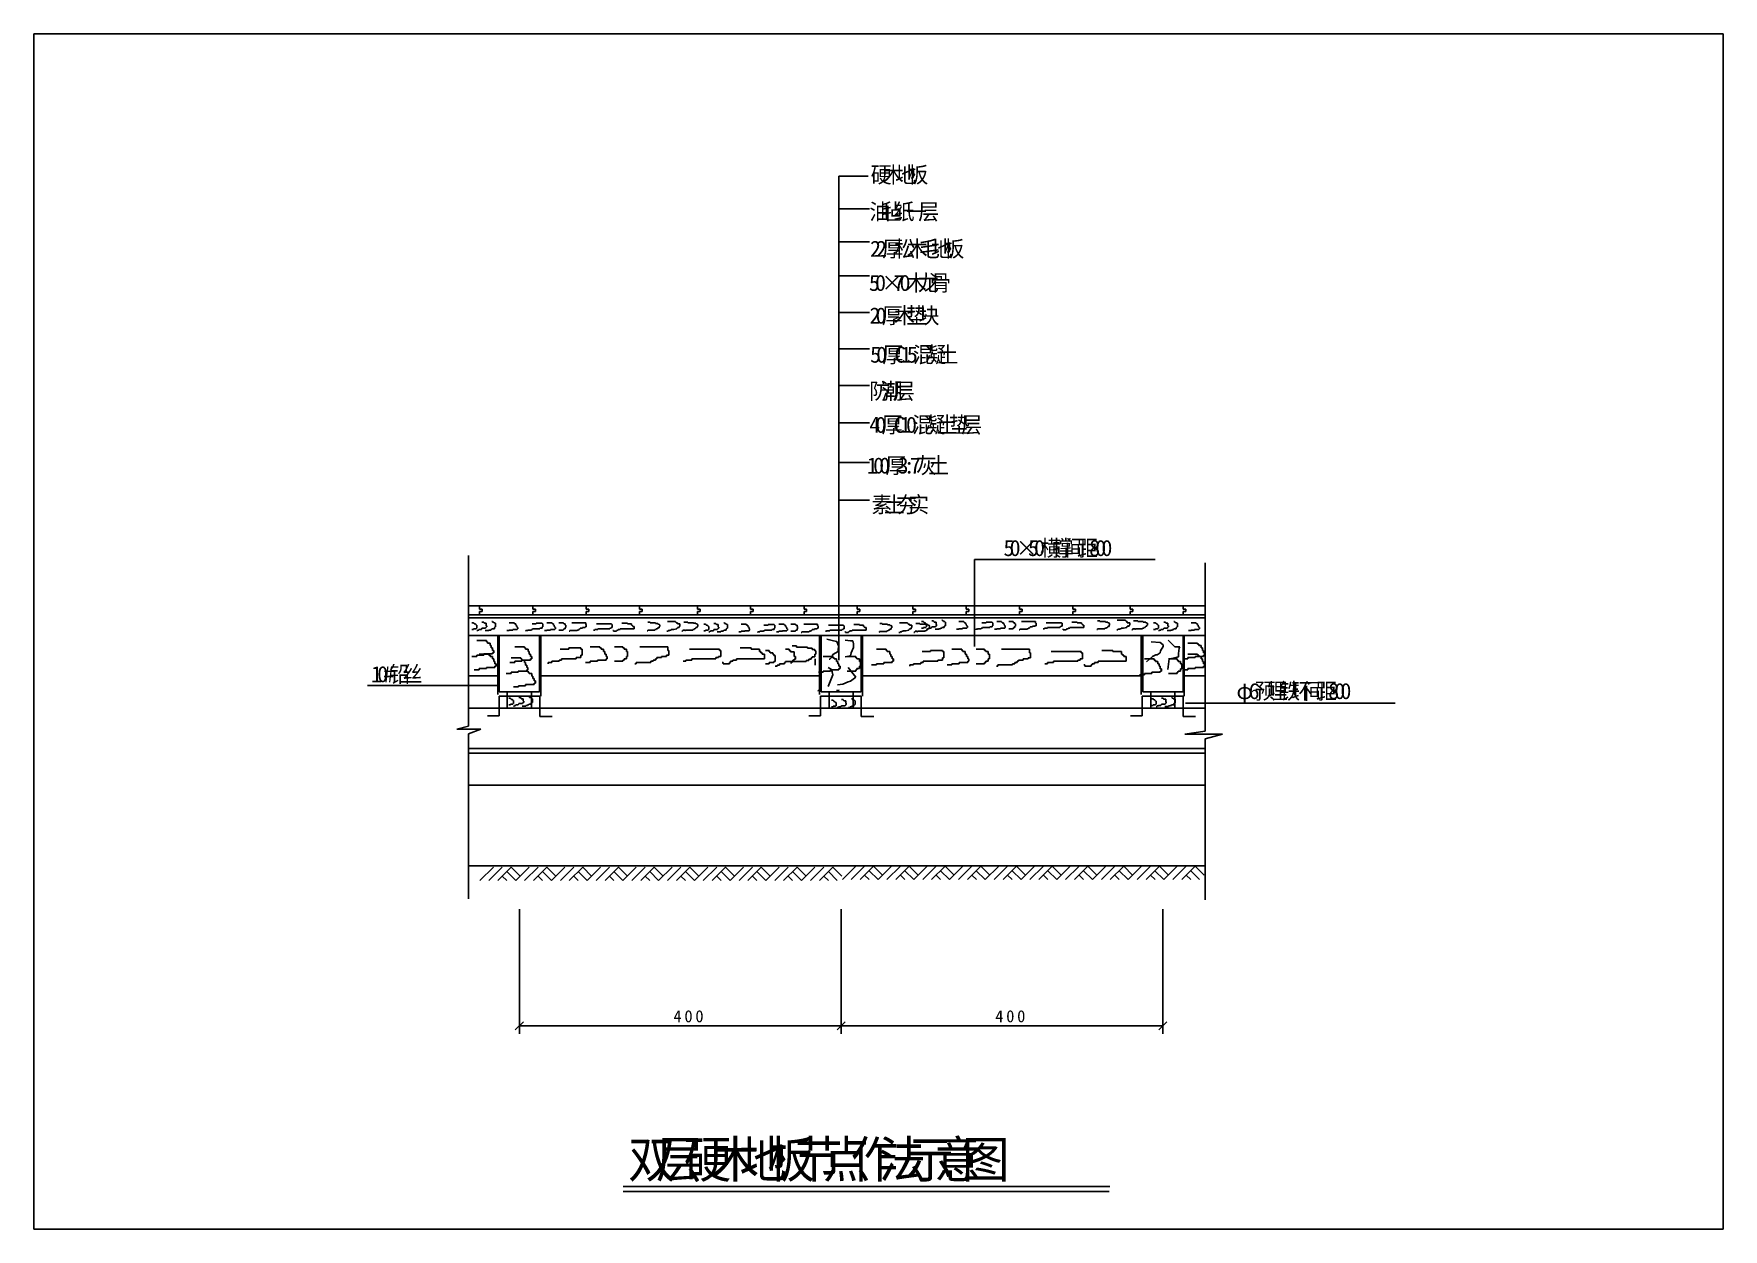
# Model space of a CAD drawing. Header units: metres. Extents: x 0 to 420, y 0 to 297.
import ezdxf

# ---------------------------------------------------------------- set-up
doc = ezdxf.new("R2010")
doc.units = ezdxf.units.M

msp = doc.modelspace()

# ---------------------------------------------------------------- texts
for s, height, p in [('硬', 4, (208.05, 259.99)), ('木', 4, (211.09, 259.99)), ('地', 4, (214.13, 259.99)), ('板', 4, (217.18, 259.99)), ('油', 4, (207.7, 250.82)), ('毡', 4, (210.74, 250.82)), ('纸', 4, (213.78, 250.82)), ('一', 4, (216.83, 250.82)), ('层', 4, (219.87, 250.82)), ('2', 4, (207.89, 241.59)), ('2', 4, (209.41, 241.59)), ('厚', 4, (210.93, 241.59)), ('松', 4, (213.97, 241.59)), ('木', 4, (217.02, 241.59)), ('毛', 4, (220.06, 241.59)), ('地', 4, (223.1, 241.59)), ('板', 4, (226.15, 241.59)), ('5', 4, (207.62, 233.12)), ('0', 4, (209.15, 233.12)), ('×', 4, (210.67, 233.12)), ('7', 4, (213.71, 233.12)), ('0', 4, (215.23, 233.12)), ('木', 4, (216.75, 233.12)), ('龙', 4, (219.8, 233.12)), ('骨', 4, (222.84, 233.12)), ('2', 4, (207.77, 225.01)), ('0', 4, (209.29, 225.01)), ('厚', 4, (210.82, 225.01)), ('木', 4, (213.86, 225.01)), ('垫', 4, (216.9, 225.01)), ('块', 4, (219.95, 225.01)), ('5', 4, (207.91, 215.29)), ('0', 4, (209.43, 215.29)), ('厚', 4, (210.95, 215.29)), ('C', 4, (213.99, 215.29)), ('1', 4, (215.51, 215.29)), ('5', 4, (217.04, 215.29)), ('混', 4, (218.56, 215.29)), ('凝', 4, (221.6, 215.29)), ('土', 4, (224.64, 215.29)), ('防', 4, (207.71, 206.24)), ('潮', 4, (210.75, 206.24)), ('层', 4, (213.8, 206.24)), ('4', 4, (207.71, 197.87)), ('0', 4, (209.23, 197.87)), ('厚', 4, (210.75, 197.87)), ('C', 4, (213.8, 197.87)), ('1', 4, (215.32, 197.87)), ('0', 4, (216.84, 197.87)), ('混', 4, (218.36, 197.87)), ('凝', 4, (221.41, 197.87)), ('土', 4, (224.45, 197.87)), ('垫', 4, (227.49, 197.87)), ('层', 4, (230.54, 197.87)), ('1', 4, (207.14, 187.75)), ('0', 4, (208.67, 187.75)), ('0', 4, (210.19, 187.75)), ('厚', 4, (211.71, 187.75)), ('3', 4, (214.75, 187.75)), (':', 4, (216.27, 187.75)), ('7', 4, (217.8, 187.75)), ('灰', 4, (219.32, 187.75)), ('土', 4, (222.36, 187.75)), ('素', 4, (208.27, 178.03)), ('土', 4, (211.31, 178.03)), ('夯', 4, (214.35, 178.03)), ('实', 4, (217.4, 178.03)), ('5', 4, (241.07, 167.25)), ('0', 4, (242.6, 167.25)), ('×', 4, (244.12, 167.25)), ('5', 4, (247.16, 167.25)), ('0', 4, (248.68, 167.25)), ('横', 4, (250.21, 167.25)), ('撑', 4, (253.25, 167.25)), ('间', 4, (256.29, 167.25)), ('距', 4, (259.34, 167.25)), ('8', 4, (262.38, 167.25)), ('0', 4, (263.9, 167.25)), ('0', 4, (265.42, 167.25)), ('1', 4, (83.85, 135.91)), ('0', 4, (85.38, 135.91)), ('#', 4, (86.9, 135.91)), ('铅', 4, (88.42, 135.91)), ('丝', 4, (91.46, 135.91)), ('φ', 4, (298.97, 131.71)), ('6', 4, (302.02, 131.71)), ('预', 4, (303.54, 131.71)), ('埋', 4, (306.58, 131.71)), ('铁', 4, (309.62, 131.71)), ('环', 4, (312.67, 131.71)), ('间', 4, (315.71, 131.71)), ('距', 4, (318.75, 131.71)), ('8', 4, (321.8, 131.71)), ('0', 4, (323.32, 131.71)), ('0', 4, (324.84, 131.71)), ('4', 3, (159.02, 51.41)), ('0', 3, (161.75, 51.41)), ('0', 3, (164.47, 51.41)), ('4', 3, (239.02, 51.41)), ('0', 3, (241.75, 51.41)), ('0', 3, (244.47, 51.41)), ('双', 9.09, (147.76, 12.8)), ('层', 9.09, (154.68, 12.8)), ('硬', 9.09, (161.59, 12.8)), ('木', 9.09, (168.51, 12.8)), ('地', 9.09, (175.43, 12.8)), ('板', 9.09, (182.35, 12.8)), ('节', 9.09, (189.26, 12.8)), ('点', 9.09, (196.18, 12.8)), ('作', 9.09, (203.1, 12.8)), ('法', 9.09, (210.01, 12.8)), ('示', 9.09, (216.93, 12.8)), ('意', 9.09, (223.85, 12.8)), ('图', 9.09, (230.76, 12.8))]:
    msp.add_text(s, height=height).set_placement(p)

# ---------------------------------------------------------------- linework, layer by layer
for p, q in [((420, 297), (0, 297)), ((0, 297), (0, 0)), ((420, 0), (420, 297)), ((200.16, 141.37), (200.16, 261.63)), ((200.16, 261.63), (207.43, 261.63)), ((200.16, 253.54), (207.76, 253.54)), ((200.16, 245.32), (207.76, 245.32)), ((200.16, 236.88), (207.76, 236.88)), ((200.16, 227.79), (207.76, 227.79)), ((200.16, 218.71), (207.76, 218.71)), ((200.16, 209.63), (207.76, 209.63)), ((200.16, 200.33), (207.76, 200.33)), ((200.16, 190.52), (207.76, 190.52)), ((200.16, 181.1), (207.76, 181.1)), ((108.08, 167.4), (108.08, 125)), ((233.83, 166.36), (278.75, 166.36)), ((233.83, 144.8), (233.83, 166.36)), ((291.23, 165.56), (291.23, 123.75)), ((108.08, 154.87), (291.23, 154.87)), ((108.08, 152.66), (291.23, 152.66)), ((108.08, 151.87), (291.23, 151.87)), ((110.83, 154.87), (110.83, 154.04)), ((110.83, 154.04), (111.47, 154.04)), ((111.47, 153.43), (110.83, 153.43)), ((110.83, 153.43), (110.83, 152.66)), ((111.47, 154.04), (111.47, 153.43)), ((124.05, 154.87), (124.05, 154.04)), ((124.05, 154.04), (124.69, 154.04)), ((124.69, 153.43), (124.05, 153.43)), ((124.05, 153.43), (124.05, 152.66)), ((124.69, 154.04), (124.69, 153.43)), ((137.34, 154.87), (137.34, 154.04)), ((137.34, 154.04), (137.98, 154.04)), ((137.98, 153.43), (137.34, 153.43)), ((137.34, 153.43), (137.34, 152.66)), ((137.98, 154.04), (137.98, 153.43)), ((150.56, 154.87), (150.56, 154.04)), ((150.56, 154.04), (151.21, 154.04)), ((151.21, 153.43), (150.56, 153.43)), ((150.56, 153.43), (150.56, 152.66)), ((151.21, 154.04), (151.21, 153.43)), ((164.99, 154.87), (164.99, 154.04)), ((164.99, 154.04), (165.63, 154.04)), ((165.63, 153.43), (164.99, 153.43)), ((164.99, 153.43), (164.99, 152.66)), ((165.63, 154.04), (165.63, 153.43)), ((178.21, 154.87), (178.21, 154.04)), ((178.21, 154.04), (178.85, 154.04)), ((178.85, 153.43), (178.21, 153.43)), ((178.21, 153.43), (178.21, 152.66)), ((178.85, 154.04), (178.85, 153.43)), ((191.5, 154.87), (191.5, 154.04)), ((191.5, 154.04), (192.14, 154.04)), ((192.14, 153.43), (191.5, 153.43)), ((191.5, 153.43), (191.5, 152.66)), ((192.14, 154.04), (192.14, 153.43)), ((204.72, 154.87), (204.72, 154.04)), ((204.72, 154.04), (205.37, 154.04)), ((205.37, 153.43), (204.72, 153.43)), ((204.72, 153.43), (204.72, 152.66)), ((205.37, 154.04), (205.37, 153.43)), ((218.56, 154.87), (218.56, 154.04)), ((218.56, 154.04), (219.21, 154.04)), ((219.21, 153.43), (218.56, 153.43)), ((218.56, 153.43), (218.56, 152.66)), ((219.21, 154.04), (219.21, 153.43)), ((225.73, 151.29), (225.88, 151.29)), ((225.88, 151.29), (225.88, 151.14)), ((231.78, 154.87), (231.78, 154.04)), ((231.78, 154.04), (232.43, 154.04)), ((232.43, 153.43), (231.78, 153.43)), ((231.78, 153.43), (231.78, 152.66)), ((232.43, 154.04), (232.43, 153.43)), ((245.07, 154.87), (245.07, 154.04)), ((245.07, 154.04), (245.72, 154.04)), ((245.72, 153.43), (245.07, 153.43)), ((245.07, 153.43), (245.07, 152.66)), ((245.72, 154.04), (245.72, 153.43)), ((258.3, 154.87), (258.3, 154.04)), ((258.3, 154.04), (258.94, 154.04)), ((258.94, 153.43), (258.3, 153.43)), ((258.3, 153.43), (258.3, 152.66)), ((258.94, 154.04), (258.94, 153.43)), ((269.36, 151.29), (270.92, 151.29)), ((270.92, 151.29), (271.4, 151.29)), ((271.4, 151.29), (271.4, 151.14)), ((272.55, 154.87), (272.55, 154.04)), ((272.55, 154.04), (273.2, 154.04)), ((273.2, 153.43), (272.55, 153.43)), ((272.55, 153.43), (272.55, 152.66)), ((273.2, 154.04), (273.2, 153.43)), ((285.77, 154.87), (285.77, 154.04)), ((285.77, 154.04), (286.42, 154.04)), ((286.42, 153.43), (285.77, 153.43)), ((285.77, 153.43), (285.77, 152.66)), ((286.42, 154.04), (286.42, 153.43)), ((108.08, 147.47), (291.23, 147.47)), ((108.9, 150.68), (109.35, 150.68)), ((109.35, 149.02), (108.9, 149.02)), ((109.35, 150.68), (109.35, 150.53)), ((109.35, 150.53), (109.5, 150.53)), ((109.95, 149.17), (109.35, 149.17)), ((109.35, 149.17), (109.35, 149.02)), ((109.5, 150.53), (109.5, 150.38)), ((109.5, 150.38), (109.8, 150.38)), ((109.8, 150.38), (109.8, 150.23)), ((109.8, 150.23), (109.95, 150.23)), ((109.95, 150.23), (109.95, 150.08)), ((109.95, 150.08), (110.11, 150.08)), ((110.11, 149.32), (109.95, 149.32)), ((109.95, 149.32), (109.95, 149.17)), ((110.11, 150.08), (110.11, 149.32)), ((110.37, 148.72), (110.11, 148.72)), ((110.67, 148.87), (110.37, 148.87)), ((110.37, 148.87), (110.37, 148.72)), ((111.27, 149.02), (110.67, 149.02)), ((110.67, 149.02), (110.67, 148.87)), ((111.42, 149.17), (111.27, 149.17)), ((111.27, 149.17), (111.27, 149.02)), ((111.42, 150.83), (111.87, 150.83)), ((112.32, 149.32), (111.42, 149.32)), ((111.42, 149.32), (111.42, 149.17)), ((111.87, 150.83), (111.87, 150.68)), ((111.87, 150.68), (112.02, 150.68)), ((112.02, 150.68), (112.02, 150.53)), ((112.02, 150.53), (112.47, 150.53)), ((113.15, 148.72), (112.24, 148.72)), ((112.47, 149.47), (112.32, 149.47)), ((112.32, 149.47), (112.32, 149.32)), ((112.47, 150.53), (112.47, 149.93)), ((112.47, 149.93), (112.62, 149.93)), ((112.62, 149.62), (112.47, 149.62)), ((112.47, 149.62), (112.47, 149.47)), ((112.62, 149.93), (112.62, 149.62)), ((113.15, 148.87), (113.15, 148.72)), ((113.6, 148.87), (113.15, 148.87)), ((113.9, 149.02), (113.6, 149.02)), ((113.6, 149.02), (113.6, 148.87)), ((113.9, 150.98), (114.05, 150.98)), ((114.5, 149.17), (113.9, 149.17)), ((113.9, 149.17), (113.9, 149.02)), ((114.05, 150.98), (114.05, 150.83)), ((114.05, 150.83), (114.35, 150.83)), ((114.35, 150.83), (114.35, 150.68)), ((114.35, 150.68), (114.65, 150.68)), ((114.65, 149.47), (114.5, 149.47)), ((114.5, 149.47), (114.5, 149.17)), ((114.65, 150.68), (114.65, 150.53)), ((114.65, 150.53), (114.8, 150.53)), ((114.8, 149.62), (114.65, 149.62)), ((114.65, 149.62), (114.65, 149.47)), ((114.8, 150.53), (114.8, 149.62)), ((115.33, 147.45), (115.33, 132.84)), ((115.71, 147.47), (115.71, 133.47)), ((118.19, 148.72), (117.59, 148.72)), ((118.19, 150.68), (119.24, 150.68)), ((118.19, 148.87), (118.19, 148.72)), ((119.09, 148.87), (118.19, 148.87)), ((120.15, 149.02), (119.09, 149.02)), ((119.09, 149.02), (119.09, 148.87)), ((119.24, 150.68), (119.39, 150.68)), ((119.39, 150.68), (119.39, 150.53)), ((119.39, 150.53), (119.54, 150.53)), ((119.54, 150.53), (119.54, 150.38)), ((119.54, 150.38), (119.84, 150.38)), ((119.84, 150.38), (119.84, 150.08)), ((119.84, 150.08), (120, 150.08)), ((120, 150.08), (120, 149.77)), ((120, 149.77), (120.15, 149.77)), ((120.15, 149.77), (120.15, 149.47)), ((120.15, 149.47), (120.3, 149.47)), ((120.15, 149.17), (120.15, 149.02)), ((120.3, 149.17), (120.15, 149.17)), ((120.3, 149.47), (120.3, 149.17)), ((122.81, 148.72), (122.35, 148.72)), ((122.35, 148.72), (122.35, 148.57)), ((123.71, 148.87), (122.81, 148.87)), ((122.81, 148.87), (122.81, 148.72)), ((124.01, 149.02), (123.71, 149.02)), ((123.71, 149.02), (123.71, 148.87)), ((123.86, 150.38), (124.91, 150.38)), ((125.82, 149.17), (124.01, 149.17)), ((124.01, 149.17), (124.01, 149.02)), ((124.91, 150.38), (124.91, 150.53)), ((124.91, 150.53), (126.42, 150.53)), ((125.71, 147.47), (125.71, 133.47)), ((126.42, 149.32), (125.82, 149.32)), ((125.82, 149.32), (125.82, 149.17)), ((126.05, 147.45), (126.05, 132.4)), ((126.42, 150.53), (126.42, 150.38)), ((126.42, 150.38), (126.57, 150.38)), ((126.57, 149.62), (126.42, 149.62)), ((126.42, 149.62), (126.42, 149.32)), ((126.57, 150.38), (126.57, 149.62)), ((127.58, 148.72), (126.98, 148.72)), ((127.58, 150.68), (128.64, 150.68)), ((127.58, 148.87), (127.58, 148.72)), ((128.49, 148.87), (127.58, 148.87)), ((129.54, 149.02), (128.49, 149.02)), ((128.49, 149.02), (128.49, 148.87)), ((128.64, 150.68), (128.79, 150.68)), ((128.79, 150.68), (128.79, 150.53)), ((128.79, 150.53), (128.94, 150.53)), ((128.94, 150.53), (128.94, 150.38)), ((128.94, 150.38), (129.24, 150.38)), ((129.24, 150.38), (129.24, 150.08)), ((129.24, 150.08), (129.39, 150.08)), ((129.39, 150.08), (129.39, 149.77)), ((129.39, 149.77), (129.54, 149.77)), ((129.54, 149.77), (129.54, 149.47)), ((129.54, 149.47), (129.69, 149.47)), ((129.69, 149.17), (129.54, 149.17)), ((129.54, 149.17), (129.54, 149.02)), ((129.69, 149.47), (129.69, 149.17)), ((130.57, 150.68), (131.63, 150.68)), ((131.63, 148.87), (130.57, 148.87)), ((131.63, 150.68), (131.63, 150.53)), ((131.63, 150.53), (131.78, 150.53)), ((131.78, 149.02), (131.63, 149.02)), ((131.63, 149.02), (131.63, 148.87)), ((131.78, 150.53), (131.78, 150.38)), ((131.78, 150.38), (132.08, 150.38)), ((131.78, 149.17), (131.78, 149.02)), ((132.08, 149.17), (131.78, 149.17)), ((132.08, 150.38), (132.08, 150.08)), ((132.08, 150.08), (132.23, 150.08)), ((132.23, 149.47), (132.08, 149.47)), ((132.08, 149.47), (132.08, 149.17)), ((132.23, 150.08), (132.23, 149.47)), ((133.29, 148.57), (133.13, 148.57)), ((135.09, 148.72), (133.29, 148.72)), ((133.29, 148.72), (133.29, 148.57)), ((133.74, 150.68), (137.2, 150.68)), ((135.39, 148.87), (135.09, 148.87)), ((135.09, 148.87), (135.09, 148.72)), ((135.7, 149.02), (135.39, 149.02)), ((135.39, 149.02), (135.39, 148.87)), ((135.85, 149.17), (135.7, 149.17)), ((135.7, 149.17), (135.7, 149.02)), ((136.45, 149.32), (135.85, 149.32)), ((135.85, 149.32), (135.85, 149.17)), ((137.05, 149.47), (136.45, 149.47)), ((136.45, 149.47), (136.45, 149.32)), ((137.05, 149.62), (137.05, 149.47)), ((137.35, 149.62), (137.05, 149.62)), ((137.2, 150.68), (137.2, 150.23)), ((137.2, 150.23), (137.35, 150.23)), ((137.35, 150.23), (137.35, 149.62)), ((139.44, 148.87), (139.14, 148.87)), ((140.2, 149.02), (139.44, 149.02)), ((139.44, 149.02), (139.44, 148.87)), ((139.9, 150.38), (143.66, 150.38)), ((143.21, 149.17), (140.2, 149.17)), ((140.2, 149.17), (140.2, 149.02)), ((143.21, 149.32), (143.21, 149.17)), ((143.51, 149.32), (143.21, 149.32)), ((143.81, 149.47), (143.51, 149.47)), ((143.51, 149.47), (143.51, 149.32)), ((143.66, 150.38), (143.66, 150.23)), ((143.66, 150.23), (143.81, 150.23)), ((143.81, 150.23), (143.81, 149.47)), ((144.11, 148.72), (143.96, 148.72)), ((144.11, 148.57), (144.11, 148.72)), ((144.87, 148.57), (144.11, 148.57)), ((145.02, 148.72), (144.87, 148.72)), ((144.87, 148.72), (144.87, 148.57)), ((145.32, 148.87), (145.02, 148.87)), ((145.02, 148.87), (145.02, 148.72)), ((145.77, 149.02), (145.32, 149.02)), ((145.32, 149.02), (145.32, 148.87)), ((149.23, 149.17), (145.77, 149.17)), ((145.77, 149.17), (145.77, 149.02)), ((146.22, 150.53), (147.58, 150.53)), ((147.58, 150.53), (147.58, 150.38)), ((147.58, 150.38), (148.63, 150.38)), ((148.63, 150.38), (148.63, 150.08)), ((148.63, 150.08), (148.78, 150.08)), ((148.78, 150.08), (148.78, 149.93)), ((148.78, 149.93), (148.93, 149.93)), ((148.93, 149.93), (148.93, 149.77)), ((148.93, 149.77), (149.23, 149.77)), ((149.23, 149.77), (149.23, 149.17)), ((152.62, 148.68), (152.47, 148.68)), ((152.62, 148.83), (152.62, 148.68)), ((154.43, 148.83), (152.62, 148.83)), ((152.66, 150.79), (153.22, 150.79)), ((153.22, 150.79), (153.22, 150.64)), ((153.22, 150.64), (154.58, 150.64)), ((154.73, 148.98), (154.43, 148.98)), ((154.43, 148.98), (154.43, 148.83)), ((154.58, 150.64), (154.58, 150.49)), ((154.58, 150.49), (155.18, 150.49)), ((155.03, 149.14), (154.73, 149.14)), ((154.73, 149.14), (154.73, 148.98)), ((155.18, 149.29), (155.03, 149.29)), ((155.03, 149.29), (155.03, 149.14)), ((155.18, 150.49), (155.18, 150.34)), ((155.18, 150.34), (155.48, 150.34)), ((155.48, 149.44), (155.18, 149.44)), ((155.18, 149.44), (155.18, 149.29)), ((155.48, 150.34), (155.48, 150.19)), ((155.48, 150.19), (155.63, 150.19)), ((155.48, 149.74), (155.48, 149.44)), ((155.63, 149.74), (155.48, 149.74)), ((155.63, 150.19), (155.63, 149.74)), ((157.71, 148.57), (157.41, 148.57)), ((157.54, 150.98), (159.1, 150.98)), ((158.16, 148.72), (157.71, 148.72)), ((157.71, 148.72), (157.71, 148.57)), ((158.46, 148.87), (158.16, 148.87)), ((158.16, 148.87), (158.16, 148.72)), ((158.46, 149.02), (158.46, 148.87)), ((159.1, 149.02), (158.46, 149.02)), ((159.1, 150.98), (159.57, 150.98)), ((159.87, 149.17), (159.1, 149.02)), ((159.57, 150.98), (159.57, 150.83)), ((159.57, 150.83), (159.72, 150.83)), ((159.72, 150.83), (159.72, 150.68)), ((159.72, 150.68), (160.02, 150.68)), ((160.02, 149.32), (159.87, 149.32)), ((159.87, 149.32), (159.87, 149.17)), ((160.02, 150.68), (160.02, 150.38)), ((160.02, 150.38), (160.63, 150.38)), ((160.48, 149.47), (160.02, 149.47)), ((160.02, 149.47), (160.02, 149.32)), ((160.48, 149.77), (160.48, 149.47)), ((160.63, 149.77), (160.48, 149.77)), ((160.63, 150.38), (160.63, 149.77)), ((161.29, 148.57), (161.13, 148.57)), ((161.44, 148.72), (161.29, 148.72)), ((161.29, 148.72), (161.29, 148.57)), ((161.89, 148.87), (161.44, 148.87)), ((161.44, 148.87), (161.44, 148.72)), ((161.59, 150.83), (162.64, 150.83)), ((161.89, 148.72), (161.89, 148.87)), ((162.04, 148.72), (161.89, 148.72)), ((163.85, 148.87), (162.04, 148.87)), ((162.04, 148.87), (162.04, 148.72)), ((162.64, 150.83), (162.64, 150.68)), ((162.64, 150.68), (164, 150.68)), ((164.15, 149.02), (163.85, 149.02)), ((163.85, 149.02), (163.85, 148.87)), ((164, 150.68), (164, 150.53)), ((164, 150.53), (164.6, 150.53)), ((164.45, 149.17), (164.15, 149.17)), ((164.15, 149.17), (164.15, 149.02)), ((164.6, 149.32), (164.45, 149.32)), ((164.45, 149.32), (164.45, 149.17)), ((164.6, 150.53), (164.6, 150.38)), ((164.6, 150.38), (164.9, 150.38)), ((164.9, 149.47), (164.6, 149.47)), ((164.6, 149.47), (164.6, 149.32)), ((164.9, 150.38), (164.9, 150.23)), ((164.9, 150.23), (165.05, 150.23)), ((164.9, 149.77), (164.9, 149.47)), ((165.05, 149.77), (164.9, 149.77)), ((165.05, 150.23), (165.05, 149.77)), ((166.57, 150.36), (167.02, 150.36)), ((167.02, 148.7), (166.57, 148.7)), ((167.02, 150.36), (167.02, 150.21)), ((167.02, 150.21), (167.17, 150.21)), ((167.62, 148.86), (167.02, 148.86)), ((167.02, 148.86), (167.02, 148.7)), ((167.17, 150.21), (167.17, 150.06)), ((167.17, 150.06), (167.47, 150.06)), ((167.47, 150.06), (167.47, 149.91)), ((167.47, 149.91), (167.62, 149.91)), ((167.62, 149.91), (167.62, 149.76)), ((167.62, 149.76), (167.78, 149.76)), ((167.62, 149.01), (167.62, 148.86)), ((167.78, 149.01), (167.62, 149.01)), ((167.78, 149.76), (167.78, 149.01)), ((168.04, 148.4), (167.78, 148.4)), ((168.04, 148.55), (168.04, 148.4)), ((168.34, 148.55), (168.04, 148.55)), ((168.34, 148.7), (168.34, 148.55)), ((168.94, 148.7), (168.34, 148.7)), ((168.94, 148.86), (168.94, 148.7)), ((169.09, 148.86), (168.94, 148.86)), ((169.09, 150.51), (169.54, 150.51)), ((169.99, 149.01), (169.09, 149.01)), ((169.09, 149.01), (169.09, 148.86)), ((169.54, 150.51), (169.54, 150.36)), ((169.54, 150.36), (169.69, 150.36)), ((169.69, 150.36), (169.69, 150.21)), ((169.69, 150.21), (170.14, 150.21)), ((170.82, 148.4), (169.91, 148.4)), ((169.99, 149.16), (169.99, 149.01)), ((170.14, 149.16), (169.99, 149.16)), ((170.14, 150.21), (170.14, 149.61)), ((170.14, 149.61), (170.3, 149.61)), ((170.14, 149.31), (170.14, 149.16)), ((170.3, 149.31), (170.14, 149.31)), ((170.3, 149.61), (170.3, 149.31)), ((170.82, 148.55), (170.82, 148.4)), ((171.27, 148.55), (170.82, 148.55)), ((171.27, 148.7), (171.27, 148.55)), ((171.57, 148.7), (171.27, 148.7)), ((171.57, 150.66), (171.72, 150.66)), ((171.57, 148.86), (171.57, 148.7)), ((172.17, 148.86), (171.57, 148.86)), ((171.72, 150.66), (171.72, 150.51)), ((171.72, 150.51), (172.02, 150.51)), ((172.02, 150.51), (172.02, 150.36)), ((172.02, 150.36), (172.32, 150.36)), ((172.17, 149.16), (172.17, 148.86)), ((172.32, 149.16), (172.17, 149.16)), ((172.32, 150.36), (172.32, 150.21)), ((172.32, 150.21), (172.47, 150.21)), ((172.32, 149.31), (172.32, 149.16)), ((172.47, 149.31), (172.32, 149.31)), ((172.47, 150.21), (172.47, 149.31)), ((175.86, 148.4), (175.26, 148.4)), ((175.86, 150.36), (176.91, 150.36)), ((176.76, 148.55), (175.86, 148.55)), ((175.86, 148.55), (175.86, 148.4)), ((176.76, 148.7), (176.76, 148.55)), ((177.82, 148.7), (176.76, 148.7)), ((176.91, 150.36), (177.06, 150.36)), ((177.06, 150.36), (177.06, 150.21)), ((177.06, 150.21), (177.21, 150.21)), ((177.21, 150.21), (177.21, 150.06)), ((177.21, 150.06), (177.52, 150.06)), ((177.52, 150.06), (177.52, 149.76)), ((177.52, 149.76), (177.67, 149.76)), ((177.67, 149.76), (177.67, 149.46)), ((177.67, 149.46), (177.82, 149.46)), ((177.82, 149.46), (177.82, 149.16)), ((177.82, 149.16), (177.97, 149.16)), ((177.97, 148.86), (177.82, 148.86)), ((177.82, 148.86), (177.82, 148.7)), ((177.97, 149.16), (177.97, 148.86)), ((180.02, 148.4), (180.02, 148.25)), ((180.48, 148.4), (180.02, 148.4)), ((180.48, 148.55), (180.48, 148.4)), ((181.38, 148.55), (180.48, 148.55)), ((181.38, 148.7), (181.38, 148.55)), ((181.68, 148.7), (181.38, 148.7)), ((181.53, 150.06), (182.58, 150.06)), ((183.49, 148.86), (181.68, 148.86)), ((181.68, 148.86), (181.68, 148.7)), ((182.58, 150.21), (184.09, 150.21)), ((182.58, 150.06), (182.58, 150.21)), ((183.49, 149.01), (183.49, 148.86)), ((184.09, 149.01), (183.49, 149.01)), ((184.09, 150.21), (184.09, 150.06)), ((184.09, 150.06), (184.24, 150.06)), ((184.09, 149.31), (184.09, 149.01)), ((184.24, 149.31), (184.09, 149.31)), ((184.24, 150.06), (184.24, 149.31)), ((185.25, 148.4), (184.65, 148.4)), ((185.25, 150.36), (186.31, 150.36)), ((186.16, 148.55), (185.25, 148.55)), ((185.25, 148.55), (185.25, 148.4)), ((187.21, 148.7), (186.16, 148.7)), ((186.16, 148.7), (186.16, 148.55)), ((186.31, 150.36), (186.46, 150.36)), ((186.46, 150.36), (186.46, 150.21)), ((186.46, 150.21), (186.61, 150.21)), ((186.61, 150.21), (186.61, 150.06)), ((186.61, 150.06), (186.91, 150.06)), ((186.91, 150.06), (186.91, 149.76)), ((186.91, 149.76), (187.06, 149.76)), ((187.06, 149.76), (187.06, 149.46)), ((187.06, 149.46), (187.21, 149.46)), ((187.21, 149.46), (187.21, 149.16)), ((187.21, 149.16), (187.36, 149.16)), ((187.21, 148.86), (187.21, 148.7)), ((187.36, 148.86), (187.21, 148.86)), ((187.36, 149.16), (187.36, 148.86)), ((188.24, 150.36), (189.3, 150.36)), ((189.3, 148.55), (188.24, 148.55)), ((189.3, 150.36), (189.3, 150.21)), ((189.3, 150.21), (189.45, 150.21)), ((189.45, 148.7), (189.3, 148.7)), ((189.3, 148.7), (189.3, 148.55)), ((189.45, 150.21), (189.45, 150.06)), ((189.45, 150.06), (189.75, 150.06)), ((189.75, 148.86), (189.45, 148.86)), ((189.45, 148.86), (189.45, 148.7)), ((189.75, 150.06), (189.75, 149.76)), ((189.75, 149.76), (189.9, 149.76)), ((189.75, 149.16), (189.75, 148.86)), ((189.9, 149.16), (189.75, 149.16)), ((189.9, 149.76), (189.9, 149.16)), ((190.96, 148.25), (190.81, 148.25)), ((192.76, 148.4), (190.96, 148.4)), ((190.96, 148.4), (190.96, 148.25)), ((191.41, 150.36), (194.87, 150.36)), ((192.76, 148.55), (192.76, 148.4)), ((193.06, 148.55), (192.76, 148.55)), ((193.06, 148.7), (193.06, 148.55)), ((193.37, 148.7), (193.06, 148.7)), ((193.37, 148.86), (193.37, 148.7)), ((193.52, 148.86), (193.37, 148.86)), ((193.52, 149.01), (193.52, 148.86)), ((194.12, 149.01), (193.52, 149.01)), ((194.12, 149.16), (194.12, 149.01)), ((194.72, 149.16), (194.12, 149.16)), ((195.02, 149.31), (194.72, 149.31)), ((194.72, 149.31), (194.72, 149.16)), ((194.87, 150.36), (194.87, 149.91)), ((194.87, 149.91), (195.02, 149.91)), ((195.02, 149.91), (195.02, 149.31)), ((195.32, 147.45), (195.32, 132.84)), ((195.71, 147.47), (195.71, 133.47)), ((197.11, 148.55), (196.81, 148.55)), ((197.11, 148.7), (197.11, 148.55)), ((197.87, 148.7), (197.11, 148.7)), ((197.57, 150.06), (201.33, 150.06)), ((200.88, 148.86), (197.87, 148.86)), ((197.87, 148.86), (197.87, 148.7)), ((201.18, 149.01), (200.88, 149.01)), ((200.88, 149.01), (200.88, 148.86)), ((201.18, 149.16), (201.18, 149.01)), ((201.48, 149.16), (201.18, 149.16)), ((201.33, 150.06), (201.33, 149.91)), ((201.33, 149.91), (201.48, 149.91)), ((201.48, 149.91), (201.48, 149.16)), ((201.78, 148.4), (201.63, 148.4)), ((201.78, 148.25), (201.78, 148.4)), ((202.54, 148.25), (201.78, 148.25)), ((202.54, 148.4), (202.54, 148.25)), ((202.69, 148.4), (202.54, 148.4)), ((202.69, 148.55), (202.69, 148.4)), ((202.99, 148.55), (202.69, 148.55)), ((202.99, 148.7), (202.99, 148.55)), ((203.44, 148.7), (202.99, 148.7)), ((206.9, 148.86), (203.44, 148.86)), ((203.44, 148.86), (203.44, 148.7)), ((203.89, 150.21), (205.25, 150.21)), ((205.25, 150.21), (205.25, 150.06)), ((205.25, 150.06), (206.3, 150.06)), ((205.71, 147.47), (205.71, 133.47)), ((206.04, 147.45), (206.04, 132.4)), ((206.3, 150.06), (206.3, 149.76)), ((206.3, 149.76), (206.45, 149.76)), ((206.45, 149.76), (206.45, 149.61)), ((206.45, 149.61), (206.6, 149.61)), ((206.6, 149.61), (206.6, 149.46)), ((206.6, 149.46), (206.9, 149.46)), ((206.9, 149.46), (206.9, 148.86)), ((210.29, 148.37), (210.14, 148.37)), ((212.1, 148.52), (210.29, 148.52)), ((210.29, 148.52), (210.29, 148.37)), ((210.33, 150.47), (210.89, 150.47)), ((210.89, 150.47), (210.89, 150.32)), ((210.89, 150.32), (212.25, 150.32)), ((212.1, 148.67), (212.1, 148.52)), ((212.4, 148.67), (212.1, 148.67)), ((212.25, 150.32), (212.25, 150.17)), ((212.25, 150.17), (212.85, 150.17)), ((212.4, 148.82), (212.4, 148.67)), ((212.7, 148.82), (212.4, 148.82)), ((212.7, 148.97), (212.7, 148.82)), ((212.85, 148.97), (212.7, 148.97)), ((212.85, 150.17), (212.85, 150.02)), ((212.85, 150.02), (213.15, 150.02)), ((212.85, 149.12), (212.85, 148.97)), ((213.15, 149.12), (212.85, 149.12)), ((213.15, 150.02), (213.15, 149.87)), ((213.15, 149.87), (213.3, 149.87)), ((213.3, 149.42), (213.15, 149.42)), ((213.15, 149.42), (213.15, 149.12)), ((213.3, 149.87), (213.3, 149.42)), ((215.38, 148.25), (215.08, 148.25)), ((215.21, 150.66), (216.77, 150.66)), ((215.38, 148.4), (215.38, 148.25)), ((215.83, 148.4), (215.38, 148.4)), ((215.83, 148.55), (215.83, 148.4)), ((216.13, 148.55), (215.83, 148.55)), ((216.77, 148.7), (216.13, 148.7)), ((216.13, 148.7), (216.13, 148.55)), ((216.77, 150.66), (217.24, 150.66)), ((217.54, 148.86), (216.77, 148.7)), ((217.24, 150.66), (217.24, 150.51)), ((217.24, 150.51), (217.39, 150.51)), ((217.39, 150.51), (217.39, 150.36)), ((217.39, 150.36), (217.69, 150.36)), ((217.54, 149.01), (217.54, 148.86)), ((217.69, 149.01), (217.54, 149.01)), ((217.69, 150.36), (217.69, 150.06)), ((217.69, 150.06), (218.3, 150.06)), ((217.69, 149.16), (217.69, 149.01)), ((218.15, 149.16), (217.69, 149.16)), ((218.3, 149.46), (218.15, 149.46)), ((218.15, 149.46), (218.15, 149.16)), ((218.3, 150.06), (218.3, 149.46)), ((218.96, 148.25), (218.81, 148.25)), ((218.96, 148.4), (218.96, 148.25)), ((219.11, 148.4), (218.96, 148.4)), ((219.11, 148.55), (219.11, 148.4)), ((219.56, 148.55), (219.11, 148.55)), ((219.26, 150.51), (220.31, 150.51)), ((219.56, 148.4), (219.56, 148.55)), ((219.71, 148.4), (219.56, 148.4)), ((221.52, 148.55), (219.71, 148.55)), ((219.71, 148.55), (219.71, 148.4)), ((220.31, 150.51), (220.31, 150.36)), ((220.31, 150.36), (221.67, 150.36)), ((220.73, 150.99), (221.18, 150.99)), ((221.18, 149.34), (220.73, 149.34)), ((221.18, 150.99), (221.18, 150.84)), ((221.18, 150.84), (221.33, 150.84)), ((221.78, 149.49), (221.18, 149.49)), ((221.18, 149.49), (221.18, 149.34)), ((221.33, 150.84), (221.33, 150.69)), ((221.33, 150.69), (221.63, 150.69)), ((221.52, 148.7), (221.52, 148.55)), ((221.82, 148.7), (221.52, 148.7)), ((221.63, 150.69), (221.63, 150.54)), ((221.63, 150.54), (221.78, 150.54)), ((221.67, 150.36), (221.67, 150.21)), ((221.67, 150.21), (222.27, 150.21)), ((221.78, 150.54), (221.78, 150.39)), ((221.78, 150.39), (221.93, 150.39)), ((221.93, 149.64), (221.78, 149.64)), ((221.78, 149.64), (221.78, 149.49)), ((221.82, 148.86), (221.82, 148.7)), ((222.12, 148.86), (221.82, 148.86)), ((221.93, 150.39), (221.93, 149.64)), ((222.19, 149.04), (221.93, 149.04)), ((222.12, 149.01), (222.12, 148.86)), ((222.27, 149.01), (222.12, 149.01)), ((222.49, 149.19), (222.19, 149.19)), ((222.19, 149.19), (222.19, 149.04)), ((222.27, 150.21), (222.27, 150.06)), ((222.27, 150.06), (222.57, 150.06)), ((222.27, 149.16), (222.27, 149.01)), ((222.57, 149.16), (222.27, 149.16)), ((223.1, 149.34), (222.49, 149.34)), ((222.49, 149.34), (222.49, 149.19)), ((222.57, 150.06), (222.57, 149.91)), ((222.57, 149.91), (222.72, 149.91)), ((222.72, 149.46), (222.57, 149.46)), ((222.57, 149.46), (222.57, 149.16)), ((222.72, 149.91), (222.72, 149.46)), ((223.25, 149.49), (223.1, 149.49)), ((223.1, 149.49), (223.1, 149.34)), ((223.25, 151.14), (223.7, 151.14)), ((224.15, 149.64), (223.25, 149.64)), ((223.25, 149.64), (223.25, 149.49)), ((223.7, 151.14), (223.7, 150.99)), ((223.7, 150.99), (223.85, 150.99)), ((223.85, 150.99), (223.85, 150.84)), ((223.85, 150.84), (224.3, 150.84)), ((224.97, 149.04), (224.07, 149.04)), ((224.3, 149.79), (224.15, 149.79)), ((224.15, 149.79), (224.15, 149.64)), ((224.3, 150.84), (224.3, 150.24)), ((224.3, 150.24), (224.45, 150.24)), ((224.45, 149.94), (224.3, 149.94)), ((224.3, 149.94), (224.3, 149.79)), ((224.45, 150.24), (224.45, 149.94)), ((224.97, 149.19), (224.97, 149.04)), ((225.42, 149.19), (224.97, 149.19)), ((225.73, 149.34), (225.42, 149.34)), ((225.42, 149.34), (225.42, 149.19)), ((226.33, 149.49), (225.73, 149.49)), ((225.73, 149.49), (225.73, 149.34)), ((225.88, 151.14), (226.18, 151.14)), ((226.18, 151.14), (226.18, 150.99)), ((226.18, 150.99), (226.48, 150.99)), ((226.48, 149.79), (226.33, 149.79)), ((226.33, 149.79), (226.33, 149.49)), ((226.48, 150.99), (226.48, 150.84)), ((226.48, 150.84), (226.63, 150.84)), ((226.63, 149.94), (226.48, 149.94)), ((226.48, 149.94), (226.48, 149.79)), ((226.63, 150.84), (226.63, 149.94)), ((230.01, 149.04), (229.41, 149.04)), ((230.01, 150.99), (231.07, 150.99)), ((230.01, 149.19), (230.01, 149.04)), ((230.92, 149.19), (230.01, 149.19)), ((231.97, 149.34), (230.92, 149.34)), ((230.92, 149.34), (230.92, 149.19)), ((231.07, 150.99), (231.22, 150.99)), ((231.22, 150.99), (231.22, 150.84)), ((231.22, 150.84), (231.37, 150.84)), ((231.37, 150.84), (231.37, 150.69)), ((231.37, 150.69), (231.67, 150.69)), ((231.67, 150.69), (231.67, 150.39)), ((231.67, 150.39), (231.82, 150.39)), ((231.82, 150.39), (231.82, 150.09)), ((231.82, 150.09), (231.97, 150.09)), ((231.97, 150.09), (231.97, 149.79)), ((231.97, 149.79), (232.12, 149.79)), ((231.97, 149.49), (231.97, 149.34)), ((232.12, 149.49), (231.97, 149.49)), ((232.12, 149.79), (232.12, 149.49)), ((234.63, 149.04), (234.18, 149.04)), ((234.18, 149.04), (234.18, 148.89)), ((235.54, 149.19), (234.63, 149.19)), ((234.63, 149.19), (234.63, 149.04)), ((235.84, 149.34), (235.54, 149.34)), ((235.54, 149.34), (235.54, 149.19)), ((235.69, 150.69), (236.74, 150.69)), ((237.64, 149.49), (235.84, 149.49)), ((235.84, 149.49), (235.84, 149.34)), ((236.74, 150.69), (236.74, 150.84)), ((236.74, 150.84), (238.25, 150.84)), ((238.25, 149.64), (237.64, 149.64)), ((237.64, 149.64), (237.64, 149.49)), ((238.25, 150.84), (238.25, 150.69)), ((238.25, 150.69), (238.4, 150.69)), ((238.4, 149.94), (238.25, 149.94)), ((238.25, 149.94), (238.25, 149.64)), ((238.4, 150.69), (238.4, 149.94)), ((239.41, 149.04), (238.81, 149.04)), ((239.41, 150.99), (240.46, 150.99)), ((239.41, 149.19), (239.41, 149.04)), ((240.31, 149.19), (239.41, 149.19)), ((241.37, 149.34), (240.31, 149.34)), ((240.31, 149.34), (240.31, 149.19)), ((240.46, 150.99), (240.61, 150.99)), ((240.61, 150.99), (240.61, 150.84)), ((240.61, 150.84), (240.76, 150.84)), ((240.76, 150.84), (240.76, 150.69)), ((240.76, 150.69), (241.07, 150.69)), ((241.07, 150.69), (241.07, 150.39)), ((241.07, 150.39), (241.22, 150.39)), ((241.22, 150.39), (241.22, 150.09)), ((241.22, 150.09), (241.37, 150.09)), ((241.37, 150.09), (241.37, 149.79)), ((241.37, 149.79), (241.52, 149.79)), ((241.52, 149.49), (241.37, 149.49)), ((241.37, 149.49), (241.37, 149.34)), ((241.52, 149.79), (241.52, 149.49)), ((242.4, 150.99), (243.45, 150.99)), ((243.45, 149.19), (242.4, 149.19)), ((243.45, 150.99), (243.45, 150.84)), ((243.45, 150.84), (243.6, 150.84)), ((243.6, 149.34), (243.45, 149.34)), ((243.45, 149.34), (243.45, 149.19)), ((243.6, 150.84), (243.6, 150.69)), ((243.6, 150.69), (243.9, 150.69)), ((243.6, 149.49), (243.6, 149.34)), ((243.9, 149.49), (243.6, 149.49)), ((243.9, 150.69), (243.9, 150.39)), ((243.9, 150.39), (244.05, 150.39)), ((244.05, 149.79), (243.9, 149.79)), ((243.9, 149.79), (243.9, 149.49)), ((244.05, 150.39), (244.05, 149.79)), ((245.11, 148.89), (244.96, 148.89)), ((246.92, 149.04), (245.11, 149.04)), ((245.11, 149.04), (245.11, 148.89)), ((245.56, 150.99), (249.03, 150.99)), ((247.22, 149.19), (246.92, 149.19)), ((246.92, 149.19), (246.92, 149.04)), ((247.52, 149.34), (247.22, 149.34)), ((247.22, 149.34), (247.22, 149.19)), ((247.67, 149.49), (247.52, 149.49)), ((247.52, 149.49), (247.52, 149.34)), ((248.27, 149.64), (247.67, 149.64)), ((247.67, 149.64), (247.67, 149.49)), ((248.88, 149.79), (248.27, 149.79)), ((248.27, 149.79), (248.27, 149.64)), ((248.88, 149.94), (248.88, 149.79)), ((249.18, 149.94), (248.88, 149.94)), ((249.03, 150.99), (249.03, 150.54)), ((249.03, 150.54), (249.18, 150.54)), ((249.18, 150.54), (249.18, 149.94)), ((251.27, 149.19), (250.97, 149.19)), ((252.02, 149.34), (251.27, 149.34)), ((251.27, 149.34), (251.27, 149.19)), ((251.72, 150.69), (255.49, 150.69)), ((255.04, 149.49), (252.02, 149.49)), ((252.02, 149.49), (252.02, 149.34)), ((255.04, 149.64), (255.04, 149.49)), ((255.34, 149.64), (255.04, 149.64)), ((255.64, 149.79), (255.34, 149.79)), ((255.34, 149.79), (255.34, 149.64)), ((255.49, 150.69), (255.49, 150.54)), ((255.49, 150.54), (255.64, 150.54)), ((255.64, 150.54), (255.64, 149.79)), ((255.94, 149.04), (255.79, 149.04)), ((255.94, 148.89), (255.94, 149.04)), ((256.69, 148.89), (255.94, 148.89)), ((256.84, 149.04), (256.69, 149.04)), ((256.69, 149.04), (256.69, 148.89)), ((257.14, 149.19), (256.84, 149.19)), ((256.84, 149.19), (256.84, 149.04)), ((257.6, 149.34), (257.14, 149.34)), ((257.14, 149.34), (257.14, 149.19)), ((261.06, 149.49), (257.6, 149.49)), ((257.6, 149.49), (257.6, 149.34)), ((258.05, 150.84), (259.4, 150.84)), ((259.4, 150.84), (259.4, 150.69)), ((259.4, 150.69), (260.46, 150.69)), ((260.46, 150.69), (260.46, 150.39)), ((260.46, 150.39), (260.61, 150.39)), ((260.61, 150.39), (260.61, 150.24)), ((260.61, 150.24), (260.76, 150.24)), ((260.76, 150.24), (260.76, 150.09)), ((260.76, 150.09), (261.06, 150.09)), ((261.06, 150.09), (261.06, 149.49)), ((264.45, 149), (264.3, 149)), ((264.45, 149.15), (264.45, 149)), ((266.26, 149.15), (264.45, 149.15)), ((264.48, 151.11), (265.05, 151.11)), ((265.05, 151.11), (265.05, 150.96)), ((265.05, 150.96), (266.41, 150.96)), ((266.56, 149.3), (266.26, 149.3)), ((266.26, 149.3), (266.26, 149.15)), ((266.41, 150.96), (266.41, 150.81)), ((266.41, 150.81), (267.01, 150.81)), ((266.86, 149.45), (266.56, 149.45)), ((266.56, 149.45), (266.56, 149.3)), ((267.01, 149.6), (266.86, 149.6)), ((266.86, 149.6), (266.86, 149.45)), ((267.01, 150.81), (267.01, 150.66)), ((267.01, 150.66), (267.31, 150.66)), ((267.31, 149.75), (267.01, 149.75)), ((267.01, 149.75), (267.01, 149.6)), ((267.31, 150.66), (267.31, 150.5)), ((267.31, 150.5), (267.46, 150.5)), ((267.31, 150.05), (267.31, 149.75)), ((267.46, 150.05), (267.31, 150.05)), ((267.46, 150.5), (267.46, 150.05)), ((269.53, 148.89), (269.23, 148.89)), ((269.99, 149.04), (269.53, 149.04)), ((269.53, 149.04), (269.53, 148.89)), ((270.29, 149.19), (269.99, 149.19)), ((269.99, 149.19), (269.99, 149.04)), ((270.29, 149.34), (270.29, 149.19)), ((270.92, 149.34), (270.29, 149.34)), ((271.7, 149.49), (270.92, 149.34)), ((271.4, 151.14), (271.55, 151.14)), ((271.55, 151.14), (271.55, 150.99)), ((271.55, 150.99), (271.85, 150.99)), ((271.85, 149.64), (271.7, 149.64)), ((271.7, 149.64), (271.7, 149.49)), ((271.85, 150.99), (271.85, 150.69)), ((271.85, 150.69), (272.45, 150.69)), ((272.3, 149.79), (271.85, 149.79)), ((271.85, 149.79), (271.85, 149.64)), ((272.3, 150.09), (272.3, 149.79)), ((272.45, 150.09), (272.3, 150.09)), ((272.45, 150.69), (272.45, 150.09)), ((273.11, 148.89), (272.96, 148.89)), ((273.26, 149.04), (273.11, 149.04)), ((273.11, 149.04), (273.11, 148.89)), ((273.71, 149.19), (273.26, 149.19)), ((273.26, 149.19), (273.26, 149.04)), ((273.41, 151.14), (274.47, 151.14)), ((273.71, 149.04), (273.71, 149.19)), ((273.87, 149.04), (273.71, 149.04)), ((275.67, 149.19), (273.87, 149.19)), ((273.87, 149.19), (273.87, 149.04)), ((274.47, 151.14), (274.47, 150.99)), ((274.47, 150.99), (275.82, 150.99)), ((275.29, 147.45), (275.29, 132.84)), ((275.97, 149.34), (275.67, 149.34)), ((275.67, 149.34), (275.67, 149.19)), ((275.71, 147.47), (275.71, 133.47)), ((275.82, 150.99), (275.82, 150.84)), ((275.82, 150.84), (276.43, 150.84)), ((276.28, 149.49), (275.97, 149.49)), ((275.97, 149.49), (275.97, 149.34)), ((276.43, 149.64), (276.28, 149.64)), ((276.28, 149.64), (276.28, 149.49)), ((276.43, 150.84), (276.43, 150.69)), ((276.43, 150.69), (276.73, 150.69)), ((276.73, 149.79), (276.43, 149.79)), ((276.43, 149.79), (276.43, 149.64)), ((276.73, 150.69), (276.73, 150.54)), ((276.73, 150.54), (276.88, 150.54)), ((276.88, 150.09), (276.73, 150.09)), ((276.73, 150.09), (276.73, 149.79)), ((276.88, 150.54), (276.88, 150.09)), ((278.4, 150.68), (278.85, 150.68)), ((278.85, 149.02), (278.4, 149.02)), ((278.85, 150.68), (278.85, 150.53)), ((278.85, 150.53), (279, 150.53)), ((278.85, 149.17), (278.85, 149.02)), ((279.45, 149.17), (278.85, 149.17)), ((279, 150.53), (279, 150.38)), ((279, 150.38), (279.3, 150.38)), ((279.3, 150.38), (279.3, 150.22)), ((279.3, 150.22), (279.45, 150.22)), ((279.45, 150.22), (279.45, 150.07)), ((279.45, 150.07), (279.6, 150.07)), ((279.6, 149.32), (279.45, 149.32)), ((279.45, 149.32), (279.45, 149.17)), ((279.6, 150.07), (279.6, 149.32)), ((279.86, 148.72), (279.6, 148.72)), ((279.86, 148.87), (279.86, 148.72)), ((280.16, 148.87), (279.86, 148.87)), ((280.16, 149.02), (280.16, 148.87)), ((280.77, 149.02), (280.16, 149.02)), ((280.77, 149.17), (280.77, 149.02)), ((280.92, 149.17), (280.77, 149.17)), ((280.92, 150.83), (281.37, 150.83)), ((281.82, 149.32), (280.92, 149.32)), ((280.92, 149.32), (280.92, 149.17)), ((281.37, 150.83), (281.37, 150.68)), ((281.37, 150.68), (281.52, 150.68)), ((281.52, 150.68), (281.52, 150.53)), ((281.52, 150.53), (281.97, 150.53)), ((282.64, 148.72), (281.74, 148.72)), ((281.82, 149.47), (281.82, 149.32)), ((281.97, 149.47), (281.82, 149.47)), ((281.97, 150.53), (281.97, 149.92)), ((281.97, 149.92), (282.12, 149.92)), ((281.97, 149.62), (281.97, 149.47)), ((282.12, 149.62), (281.97, 149.62)), ((282.12, 149.92), (282.12, 149.62)), ((282.64, 148.87), (282.64, 148.72)), ((283.09, 148.87), (282.64, 148.87)), ((283.09, 149.02), (283.09, 148.87)), ((283.4, 149.02), (283.09, 149.02)), ((283.4, 150.98), (283.55, 150.98)), ((283.4, 149.17), (283.4, 149.02)), ((284, 149.17), (283.4, 149.17)), ((283.55, 150.98), (283.55, 150.83)), ((283.55, 150.83), (283.85, 150.83)), ((283.85, 150.83), (283.85, 150.68)), ((283.85, 150.68), (284.15, 150.68)), ((284, 149.47), (284, 149.17)), ((284.15, 149.47), (284, 149.47)), ((284.15, 150.68), (284.15, 150.53)), ((284.15, 150.53), (284.3, 150.53)), ((284.15, 149.62), (284.15, 149.47)), ((284.3, 149.62), (284.15, 149.62)), ((284.3, 150.53), (284.3, 149.62)), ((285.71, 147.47), (285.71, 133.47)), ((286.01, 147.45), (286.01, 132.4)), ((287.69, 148.72), (287.08, 148.72)), ((287.69, 150.68), (288.74, 150.68)), ((288.59, 148.87), (287.69, 148.87)), ((287.69, 148.87), (287.69, 148.72)), ((289.64, 149.02), (288.59, 149.02)), ((288.59, 149.02), (288.59, 148.87)), ((288.74, 150.68), (288.89, 150.68)), ((288.89, 150.68), (288.89, 150.53)), ((288.89, 150.53), (289.04, 150.53)), ((289.04, 150.53), (289.04, 150.38)), ((289.04, 150.38), (289.34, 150.38)), ((289.34, 150.38), (289.34, 150.07)), ((289.34, 150.07), (289.49, 150.07)), ((289.49, 150.07), (289.49, 149.77)), ((289.49, 149.77), (289.64, 149.77)), ((289.64, 149.77), (289.64, 149.47)), ((289.64, 149.47), (289.79, 149.47)), ((289.79, 149.17), (289.64, 149.17)), ((289.64, 149.17), (289.64, 149.02)), ((289.79, 149.47), (289.79, 149.17)), ((110.11, 146.23), (112.22, 146.23)), ((110.72, 142.89), (112.83, 142.89)), ((114.03, 142.92), (111.92, 142.92)), ((111.92, 142.92), (111.92, 142.62)), ((112.22, 146.23), (112.52, 146.23)), ((112.52, 146.23), (112.52, 145.93)), ((112.52, 145.93), (112.82, 145.93)), ((112.82, 145.93), (112.82, 145.62)), ((112.82, 145.62), (113.43, 145.62)), ((112.83, 142.89), (113.13, 142.89)), ((113.13, 142.89), (113.13, 142.59)), ((113.43, 145.62), (113.43, 145.02)), ((113.43, 145.02), (113.73, 145.02)), ((113.73, 145.02), (113.73, 144.42)), ((113.73, 144.42), (114.03, 144.42)), ((114.03, 144.42), (114.03, 143.82)), ((114.03, 143.82), (114.33, 143.82)), ((114.33, 143.22), (114.03, 143.22)), ((114.03, 143.22), (114.03, 142.92)), ((114.33, 143.82), (114.33, 143.22)), ((119.56, 144.71), (121.67, 144.71)), ((121.67, 144.71), (121.97, 144.71)), ((121.97, 144.71), (121.97, 144.41)), ((121.97, 144.41), (122.27, 144.41)), ((122.27, 144.41), (122.27, 144.11)), ((122.27, 144.11), (122.87, 144.11)), ((122.87, 144.11), (122.87, 143.5)), ((122.87, 143.5), (123.18, 143.5)), ((123.18, 143.5), (123.18, 142.9)), ((123.18, 142.9), (123.48, 142.9)), ((123.48, 142.9), (123.48, 142.3)), ((130.9, 144.11), (133.01, 144.11)), ((133.01, 144.41), (136.02, 144.41)), ((133.01, 144.11), (133.01, 144.41)), ((136.02, 144.41), (136.02, 144.11)), ((136.02, 144.11), (136.33, 144.11)), ((136.33, 144.11), (136.33, 142.6)), ((138.35, 144.71), (140.46, 144.71)), ((140.46, 144.71), (140.76, 144.71)), ((140.76, 144.71), (140.76, 144.41)), ((140.76, 144.41), (141.06, 144.41)), ((141.06, 144.41), (141.06, 144.11)), ((141.06, 144.11), (141.66, 144.11)), ((141.66, 144.11), (141.66, 143.5)), ((141.66, 143.5), (141.96, 143.5)), ((141.96, 143.5), (141.96, 142.9)), ((141.96, 142.9), (142.27, 142.9)), ((142.27, 142.9), (142.27, 142.3)), ((144.33, 144.71), (146.44, 144.71)), ((146.44, 144.71), (146.44, 144.41)), ((146.44, 144.41), (146.74, 144.41)), ((146.74, 144.41), (146.74, 144.11)), ((146.74, 144.11), (147.34, 144.11)), ((147.34, 144.11), (147.34, 143.5)), ((147.34, 143.5), (147.64, 143.5)), ((147.64, 143.5), (147.64, 142.3)), ((150.66, 144.71), (157.59, 144.71)), ((157.59, 144.71), (157.59, 143.81)), ((157.59, 143.81), (157.89, 143.81)), ((157.89, 143.81), (157.89, 142.6)), ((162.98, 144.11), (170.51, 144.11)), ((170.51, 144.11), (170.51, 143.81)), ((170.51, 143.81), (170.81, 143.81)), ((170.81, 143.81), (170.81, 142.3)), ((175.63, 144.41), (178.34, 144.41)), ((178.34, 144.41), (178.34, 144.11)), ((178.34, 144.11), (180.45, 144.11)), ((180.45, 144.11), (180.45, 143.5)), ((180.45, 143.5), (180.75, 143.5)), ((180.75, 143.5), (180.75, 143.2)), ((180.75, 143.2), (181.05, 143.2)), ((181.05, 143.2), (181.05, 142.9)), ((181.05, 142.9), (181.65, 142.9)), ((181.65, 142.9), (181.65, 141.7)), ((181.88, 143.77), (182.79, 143.77)), ((182.79, 143.77), (182.79, 143.47)), ((182.79, 143.47), (183.09, 143.47)), ((183.09, 143.47), (183.09, 143.17)), ((183.09, 143.17), (183.69, 143.17)), ((183.69, 143.17), (183.69, 142.87)), ((183.69, 142.87), (183.99, 142.87)), ((183.99, 142.87), (183.99, 142.57)), ((186.92, 144.07), (187.83, 144.07)), ((187.83, 144.07), (187.83, 143.77)), ((187.83, 143.77), (188.13, 143.77)), ((188.13, 143.77), (188.13, 143.47)), ((188.13, 143.47), (189.03, 143.47)), ((188.5, 144.93), (189.63, 144.93)), ((189.03, 143.47), (189.03, 142.26)), ((189.63, 144.93), (189.63, 144.63)), ((189.63, 144.63), (192.34, 144.63)), ((192.34, 144.63), (192.34, 144.33)), ((192.34, 144.33), (193.55, 144.33)), ((193.55, 144.33), (193.55, 144.03)), ((193.55, 144.03), (194.15, 144.03)), ((194.15, 144.03), (194.15, 143.73)), ((194.15, 143.73), (194.45, 143.73)), ((194.15, 142.83), (194.15, 142.23)), ((194.45, 142.83), (194.15, 142.83)), ((194.45, 143.73), (194.45, 142.83)), ((197.14, 146.57), (198.85, 146.19)), ((199.99, 143.55), (198.66, 142.79)), ((198.85, 146.19), (199.61, 146)), ((199.61, 146), (200.17, 144.68)), ((200.17, 144.68), (199.99, 144.12)), ((199.99, 144.12), (199.99, 143.55)), ((201.69, 146.38), (203.02, 146.19)), ((203.02, 146.19), (203.59, 146.19)), ((203.21, 143.17), (203.02, 142.42)), ((203.77, 144.49), (203.21, 143.17)), ((203.59, 146.19), (203.77, 145.44)), ((203.77, 145.44), (203.77, 144.87)), ((203.77, 144.87), (203.77, 144.49)), ((209.48, 144.1), (211.59, 144.1)), ((211.59, 144.1), (211.89, 144.1)), ((211.89, 144.1), (211.89, 143.8)), ((211.89, 143.8), (212.19, 143.8)), ((212.19, 143.8), (212.19, 143.5)), ((212.19, 143.5), (212.79, 143.5)), ((212.79, 143.5), (212.79, 142.9)), ((212.79, 142.9), (213.09, 142.9)), ((213.09, 142.9), (213.09, 142.3)), ((220.82, 143.5), (222.93, 143.5)), ((222.93, 143.8), (225.94, 143.8)), ((222.93, 143.5), (222.93, 143.8)), ((225.94, 143.8), (225.94, 143.5)), ((225.94, 143.5), (226.24, 143.5)), ((226.24, 143.5), (226.24, 141.99)), ((228.27, 144.1), (230.38, 144.1)), ((230.38, 144.1), (230.68, 144.1)), ((230.68, 144.1), (230.68, 143.8)), ((230.68, 143.8), (230.98, 143.8)), ((230.98, 143.8), (230.98, 143.5)), ((230.98, 143.5), (231.58, 143.5)), ((231.58, 143.5), (231.58, 142.9)), ((231.58, 142.9), (231.88, 142.9)), ((231.88, 142.9), (231.88, 142.3)), ((234.24, 144.1), (236.35, 144.1)), ((236.35, 144.1), (236.35, 143.8)), ((236.35, 143.8), (236.65, 143.8)), ((236.65, 143.8), (236.65, 143.5)), ((236.65, 143.5), (237.26, 143.5)), ((237.26, 143.5), (237.26, 142.9)), ((237.26, 142.9), (237.56, 142.9)), ((237.56, 142.9), (237.56, 141.69)), ((240.58, 144.1), (247.5, 144.1)), ((247.5, 144.1), (247.5, 143.2)), ((247.5, 143.2), (247.81, 143.2)), ((247.81, 143.2), (247.81, 141.99)), ((252.89, 143.5), (260.42, 143.5)), ((260.42, 143.5), (260.42, 143.2)), ((260.42, 143.2), (260.73, 143.2)), ((260.73, 143.2), (260.73, 141.69)), ((265.55, 143.8), (268.26, 143.8)), ((268.26, 143.8), (268.26, 143.5)), ((268.26, 143.5), (270.37, 143.5)), ((270.37, 143.5), (270.37, 142.9)), ((270.37, 142.9), (270.67, 142.9)), ((270.67, 142.9), (270.67, 142.6)), ((277.78, 145.94), (280.02, 145.73)), ((280.02, 143.17), (279.28, 142.74)), ((280.02, 145.73), (280.77, 145.19)), ((280.13, 143.7), (280.02, 143.17)), ((280.77, 144.77), (280.13, 143.7)), ((280.77, 145.19), (280.77, 144.77)), ((282.05, 146.36), (283.66, 144.66)), ((283.66, 144.66), (283.87, 144.66)), ((283.87, 144.66), (284.94, 144.66)), ((284.73, 144.34), (284.62, 143.06)), ((284.62, 143.06), (284.62, 142.21)), ((284.94, 144.66), (284.73, 144.34)), ((286.9, 145.62), (289.01, 145.62)), ((286.9, 142.89), (289.01, 142.89)), ((289.01, 145.62), (289.31, 145.62)), ((289.01, 142.89), (289.31, 142.89)), ((289.31, 145.62), (289.31, 145.32)), ((289.31, 145.32), (289.61, 145.32)), ((289.31, 142.89), (289.31, 142.59)), ((289.61, 145.32), (289.61, 145.02)), ((289.61, 145.02), (290.21, 145.02)), ((290.21, 145.02), (290.21, 144.42)), ((290.21, 144.42), (290.51, 144.42)), ((290.51, 144.42), (290.51, 143.81)), ((290.51, 143.81), (290.82, 143.81)), ((290.82, 143.81), (290.82, 143.21)), ((290.82, 143.21), (291.12, 143.21)), ((291.12, 143.21), (291.12, 142.61)), ((110.11, 142.31), (108.91, 142.31)), ((110.72, 138.97), (109.52, 138.97)), ((110.11, 142.62), (110.11, 142.31)), ((111.92, 142.62), (110.11, 142.62)), ((112.53, 139.28), (110.72, 139.28)), ((110.72, 139.28), (110.72, 138.97)), ((114.64, 139.58), (112.53, 139.58)), ((112.53, 139.58), (112.53, 139.28)), ((113.13, 142.59), (113.43, 142.59)), ((113.43, 142.59), (113.43, 142.28)), ((113.43, 142.28), (114.04, 142.28)), ((114.04, 142.28), (114.04, 141.68)), ((114.04, 141.68), (114.34, 141.68)), ((114.34, 141.68), (114.34, 141.08)), ((114.34, 141.08), (114.64, 141.08)), ((114.64, 141.08), (114.64, 140.48)), ((114.64, 140.48), (114.94, 140.48)), ((114.94, 139.88), (114.64, 139.88)), ((114.64, 139.88), (114.64, 139.58)), ((114.94, 140.48), (114.94, 139.88)), ((119.56, 140.8), (118.36, 140.8)), ((118.65, 141.97), (120.76, 141.97)), ((121.37, 141.1), (119.56, 141.1)), ((119.56, 141.1), (119.56, 140.8)), ((122.56, 138.66), (120.45, 138.66)), ((120.45, 138.66), (120.45, 138.36)), ((120.48, 138.63), (122.58, 138.63)), ((120.76, 141.97), (121.06, 141.97)), ((121.06, 141.97), (121.06, 141.67)), ((121.06, 141.67), (121.36, 141.67)), ((121.36, 141.67), (121.36, 141.37)), ((121.36, 141.37), (121.96, 141.37)), ((123.48, 141.4), (121.37, 141.4)), ((121.37, 141.4), (121.37, 141.1)), ((121.96, 141.37), (121.96, 140.77)), ((121.96, 140.77), (122.26, 140.77)), ((122.26, 140.77), (122.26, 140.17)), ((122.26, 140.17), (122.56, 140.17)), ((122.56, 140.17), (122.56, 139.57)), ((122.56, 139.57), (122.86, 139.57)), ((122.86, 138.97), (122.56, 138.97)), ((122.56, 138.97), (122.56, 138.66)), ((122.58, 138.63), (122.89, 138.63)), ((122.86, 139.57), (122.86, 138.97)), ((122.89, 138.63), (122.89, 138.33)), ((123.48, 142.3), (123.78, 142.3)), ((123.78, 141.7), (123.48, 141.7)), ((123.48, 141.7), (123.48, 141.4)), ((123.78, 142.3), (123.78, 141.7)), ((128.8, 140.8), (127.89, 140.8)), ((127.89, 140.8), (127.89, 140.5)), ((130.6, 141.1), (128.8, 141.1)), ((128.8, 141.1), (128.8, 140.8)), ((130.6, 141.4), (130.6, 141.1)), ((131.2, 141.4), (130.6, 141.4)), ((134.82, 141.7), (131.2, 141.7)), ((131.2, 141.7), (131.2, 141.4)), ((134.82, 142), (134.82, 141.7)), ((136.02, 142), (134.82, 142)), ((136.02, 142.6), (136.02, 142)), ((136.33, 142.6), (136.02, 142.6)), ((138.35, 140.8), (137.15, 140.8)), ((140.16, 141.1), (138.35, 141.1)), ((138.35, 141.1), (138.35, 140.8)), ((142.27, 141.4), (140.16, 141.4)), ((140.16, 141.4), (140.16, 141.1)), ((142.27, 142.3), (142.57, 142.3)), ((142.27, 141.7), (142.27, 141.4)), ((142.57, 141.7), (142.27, 141.7)), ((142.57, 142.3), (142.57, 141.7)), ((146.44, 141.1), (144.33, 141.1)), ((146.44, 141.4), (146.44, 141.1)), ((146.74, 141.4), (146.44, 141.4)), ((147.34, 141.7), (146.74, 141.7)), ((146.74, 141.7), (146.74, 141.4)), ((147.34, 142.3), (147.34, 141.7)), ((147.64, 142.3), (147.34, 142.3)), ((149.76, 140.5), (149.45, 140.5)), ((153.37, 140.8), (149.76, 140.8)), ((149.76, 140.8), (149.76, 140.5)), ((153.97, 141.1), (153.37, 141.1)), ((153.37, 141.1), (153.37, 140.8)), ((153.97, 141.4), (153.97, 141.1)), ((154.58, 141.4), (153.97, 141.4)), ((154.58, 141.7), (154.58, 141.4)), ((154.88, 141.7), (154.58, 141.7)), ((156.08, 142), (154.88, 142)), ((154.88, 142), (154.88, 141.7)), ((157.29, 142.3), (156.08, 142.3)), ((156.08, 142.3), (156.08, 142)), ((157.29, 142.6), (157.29, 142.3)), ((157.89, 142.6), (157.29, 142.6)), ((162.07, 141.1), (161.47, 141.1)), ((163.58, 141.4), (162.07, 141.4)), ((162.07, 141.4), (162.07, 141.1)), ((169.6, 141.7), (163.58, 141.7)), ((163.58, 141.7), (163.58, 141.4)), ((170.21, 142), (169.6, 142)), ((169.6, 142), (169.6, 141.7)), ((170.81, 142.3), (170.21, 142.3)), ((170.21, 142.3), (170.21, 142)), ((171.41, 140.8), (171.11, 140.8)), ((171.41, 140.5), (171.41, 140.8)), ((172.92, 140.5), (171.41, 140.5)), ((172.92, 140.8), (172.92, 140.5)), ((173.22, 140.8), (172.92, 140.8)), ((173.82, 141.1), (173.22, 141.1)), ((173.22, 141.1), (173.22, 140.8)), ((174.72, 141.4), (173.82, 141.4)), ((173.82, 141.4), (173.82, 141.1)), ((174.72, 141.7), (174.72, 141.4)), ((181.65, 141.7), (174.72, 141.7)), ((182.79, 140.46), (181.88, 140.46)), ((183.99, 140.76), (182.79, 140.76)), ((182.79, 140.76), (182.79, 140.46)), ((183.99, 142.57), (184.29, 142.57)), ((183.99, 141.06), (183.99, 140.76)), ((184.29, 141.06), (183.99, 141.06)), ((184.29, 142.57), (184.29, 141.06)), ((184.81, 139.86), (184.29, 139.86)), ((184.81, 140.16), (184.81, 139.86)), ((185.42, 140.16), (184.81, 140.16)), ((186.62, 140.46), (185.42, 140.46)), ((185.42, 140.46), (185.42, 140.16)), ((186.92, 140.76), (186.62, 140.76)), ((186.62, 140.76), (186.62, 140.46)), ((186.92, 141.06), (186.92, 140.76)), ((188.73, 141.06), (186.92, 141.06)), ((188.43, 140.72), (188.13, 140.72)), ((192.04, 141.02), (188.43, 141.02)), ((188.43, 141.02), (188.43, 140.72)), ((189.03, 141.36), (188.73, 141.36)), ((188.73, 141.36), (188.73, 141.06)), ((189.03, 142.26), (189.33, 142.26)), ((189.33, 141.66), (189.03, 141.66)), ((189.03, 141.66), (189.03, 141.36)), ((189.33, 142.26), (189.33, 141.66)), ((192.65, 141.32), (192.04, 141.32)), ((192.04, 141.32), (192.04, 141.02)), ((192.65, 141.62), (192.65, 141.32)), ((193.25, 141.62), (192.65, 141.62)), ((193.55, 141.92), (193.25, 141.92)), ((193.25, 141.92), (193.25, 141.62)), ((193.55, 142.23), (193.55, 141.92)), ((194.15, 142.23), (193.55, 142.23)), ((194.24, 141.68), (194.24, 140.17)), ((196.26, 142.28), (198.37, 142.28)), ((198.07, 138.67), (196.26, 138.67)), ((196.26, 138.67), (196.26, 138.37)), ((197.52, 139.59), (198.28, 139.02)), ((197.9, 141.66), (197.71, 141.66)), ((198.47, 142.23), (197.9, 141.66)), ((200.18, 138.97), (198.07, 138.97)), ((198.07, 138.97), (198.07, 138.67)), ((198.28, 139.02), (198.47, 138.45)), ((198.37, 142.28), (198.67, 142.28)), ((198.66, 142.79), (198.47, 142.23)), ((198.67, 142.28), (198.67, 141.98)), ((198.67, 141.98), (198.97, 141.98)), ((198.97, 141.98), (198.97, 141.68)), ((198.97, 141.68), (199.58, 141.68)), ((199.58, 141.68), (199.58, 141.07)), ((199.58, 141.07), (199.88, 141.07)), ((199.88, 141.07), (199.88, 140.47)), ((199.88, 140.47), (200.18, 140.47)), ((200.18, 140.47), (200.18, 139.87)), ((200.18, 139.87), (200.48, 139.87)), ((200.48, 139.27), (200.18, 139.27)), ((200.18, 139.27), (200.18, 138.97)), ((200.48, 139.87), (200.48, 139.27)), ((203.02, 142.42), (201.69, 142.23)), ((202.24, 142.28), (204.35, 142.28)), ((204.35, 138.67), (202.24, 138.67)), ((202.45, 139.59), (204.34, 137.13)), ((204.35, 142.28), (204.35, 141.98)), ((204.35, 141.98), (204.65, 141.98)), ((204.65, 138.97), (204.35, 138.97)), ((204.35, 138.97), (204.35, 138.67)), ((204.65, 141.98), (204.65, 141.68)), ((204.65, 141.68), (205.25, 141.68)), ((205.25, 139.27), (204.65, 139.27)), ((204.65, 139.27), (204.65, 138.97)), ((205.25, 141.68), (205.25, 141.07)), ((205.25, 141.07), (205.55, 141.07)), ((205.55, 139.87), (205.25, 139.87)), ((205.25, 139.87), (205.25, 139.27)), ((205.55, 141.07), (205.55, 139.87)), ((209.48, 140.19), (208.27, 140.19)), ((211.29, 140.49), (209.48, 140.49)), ((209.48, 140.49), (209.48, 140.19)), ((213.39, 140.79), (211.29, 140.79)), ((211.29, 140.79), (211.29, 140.49)), ((213.09, 142.3), (213.39, 142.3)), ((213.39, 142.3), (213.39, 141.69)), ((213.39, 141.69), (213.7, 141.69)), ((213.7, 141.09), (213.39, 141.09)), ((213.39, 141.09), (213.39, 140.79)), ((213.7, 141.69), (213.7, 141.09)), ((217.81, 140.19), (217.81, 139.89)), ((218.71, 140.19), (217.81, 140.19)), ((220.52, 140.49), (218.71, 140.49)), ((218.71, 140.49), (218.71, 140.19)), ((220.52, 140.79), (220.52, 140.49)), ((221.12, 140.79), (220.52, 140.79)), ((224.74, 141.09), (221.12, 141.09)), ((221.12, 141.09), (221.12, 140.79)), ((224.74, 141.39), (224.74, 141.09)), ((225.94, 141.39), (224.74, 141.39)), ((225.94, 141.99), (225.94, 141.39)), ((226.24, 141.99), (225.94, 141.99)), ((228.27, 140.19), (227.06, 140.19)), ((230.07, 140.49), (228.27, 140.49)), ((228.27, 140.49), (228.27, 140.19)), ((232.18, 140.79), (230.07, 140.79)), ((230.07, 140.79), (230.07, 140.49)), ((231.88, 142.3), (232.18, 142.3)), ((232.18, 142.3), (232.18, 141.69)), ((232.18, 141.69), (232.48, 141.69)), ((232.18, 141.09), (232.18, 140.79)), ((232.48, 141.09), (232.18, 141.09)), ((232.48, 141.69), (232.48, 141.09)), ((236.35, 140.49), (234.24, 140.49)), ((236.35, 140.79), (236.35, 140.49)), ((236.65, 140.79), (236.35, 140.79)), ((237.26, 141.09), (236.65, 141.09)), ((236.65, 141.09), (236.65, 140.79)), ((237.26, 141.69), (237.26, 141.09)), ((237.56, 141.69), (237.26, 141.69)), ((239.67, 139.89), (239.37, 139.89)), ((239.67, 140.19), (239.67, 139.89)), ((243.29, 140.19), (239.67, 140.19)), ((243.89, 140.49), (243.29, 140.49)), ((243.29, 140.49), (243.29, 140.19)), ((243.89, 140.79), (243.89, 140.49)), ((244.49, 140.79), (243.89, 140.79)), ((244.49, 141.09), (244.49, 140.79)), ((244.79, 141.09), (244.49, 141.09)), ((246, 141.39), (244.79, 141.39)), ((244.79, 141.39), (244.79, 141.09)), ((247.2, 141.69), (246, 141.69)), ((246, 141.69), (246, 141.39)), ((247.81, 141.99), (247.2, 141.99)), ((247.2, 141.99), (247.2, 141.69)), ((251.99, 140.49), (251.39, 140.49)), ((253.5, 140.79), (251.99, 140.79)), ((251.99, 140.79), (251.99, 140.49)), ((259.52, 141.09), (253.5, 141.09)), ((253.5, 141.09), (253.5, 140.79)), ((260.12, 141.39), (259.52, 141.39)), ((259.52, 141.39), (259.52, 141.09)), ((260.12, 141.69), (260.12, 141.39)), ((260.73, 141.69), (260.12, 141.69)), ((261.33, 140.19), (261.03, 140.19)), ((261.33, 139.89), (261.33, 140.19)), ((262.83, 139.89), (261.33, 139.89)), ((262.83, 140.19), (262.83, 139.89)), ((263.14, 140.19), (262.83, 140.19)), ((263.74, 140.49), (263.14, 140.49)), ((263.14, 140.49), (263.14, 140.19)), ((264.64, 140.79), (263.74, 140.79)), ((263.74, 140.79), (263.74, 140.49)), ((271.57, 141.09), (264.64, 141.09)), ((264.64, 141.09), (264.64, 140.79)), ((270.67, 142.6), (270.97, 142.6)), ((270.97, 142.6), (270.97, 142.3)), ((270.97, 142.3), (271.57, 142.3)), ((271.57, 142.3), (271.57, 141.09)), ((276.12, 141.67), (278.23, 141.67)), ((278.1, 142.32), (276.6, 140.93)), ((278.96, 142.74), (278.1, 142.32)), ((278.23, 141.67), (278.53, 141.67)), ((278.53, 141.67), (278.53, 141.37)), ((278.53, 141.37), (278.83, 141.37)), ((278.83, 141.37), (278.83, 141.07)), ((278.83, 141.07), (279.44, 141.07)), ((279.28, 142.74), (278.96, 142.74)), ((279.44, 141.07), (279.44, 140.47)), ((279.44, 140.47), (279.74, 140.47)), ((279.74, 140.47), (279.74, 139.87)), ((279.74, 139.87), (280.04, 139.87)), ((280.04, 139.87), (280.04, 139.26)), ((280.04, 139.26), (280.34, 139.26)), ((280.04, 138.66), (280.04, 138.36)), ((280.34, 138.66), (280.04, 138.66)), ((280.34, 139.26), (280.34, 138.66)), ((282.27, 141.68), (281.95, 139.02)), ((282.1, 141.67), (284.21, 141.67)), ((283.34, 141.89), (282.27, 141.68)), ((284.62, 142.21), (283.34, 141.89)), ((284.21, 141.67), (284.21, 141.37)), ((284.21, 141.37), (284.51, 141.37)), ((284.51, 141.37), (284.51, 141.07)), ((284.51, 141.07), (285.11, 141.07)), ((285.11, 138.66), (284.51, 138.66)), ((284.51, 138.66), (284.51, 138.36)), ((285.11, 141.07), (285.11, 140.47)), ((285.11, 140.47), (285.41, 140.47)), ((285.11, 139.26), (285.11, 138.66)), ((285.41, 139.26), (285.11, 139.26)), ((285.41, 140.47), (285.41, 139.26)), ((286.9, 141.71), (285.69, 141.71)), ((286.9, 138.97), (285.69, 138.97)), ((288.71, 142.01), (286.9, 142.01)), ((286.9, 142.01), (286.9, 141.71)), ((288.71, 139.28), (286.9, 139.28)), ((286.9, 139.28), (286.9, 138.97)), ((290.82, 142.31), (288.71, 142.31)), ((288.71, 142.31), (288.71, 142.01)), ((290.82, 139.58), (288.71, 139.58)), ((288.71, 139.58), (288.71, 139.28)), ((289.31, 142.59), (289.61, 142.59)), ((289.61, 142.59), (289.61, 142.28)), ((289.61, 142.28), (290.21, 142.28)), ((290.21, 142.28), (290.21, 141.68)), ((290.21, 141.68), (290.51, 141.68)), ((290.51, 141.68), (290.51, 141.08)), ((290.51, 141.08), (290.82, 141.08)), ((290.82, 142.61), (290.82, 142.31)), ((291.12, 142.61), (290.82, 142.61)), ((290.82, 141.08), (290.82, 140.48)), ((290.82, 140.48), (291.12, 140.48)), ((291.12, 139.88), (290.82, 139.88)), ((290.82, 139.88), (290.82, 139.58)), ((291.12, 140.48), (291.12, 139.88)), ((115.37, 135.06), (82.97, 135.06)), ((108.08, 137.47), (115.71, 137.47)), ((118.65, 138.06), (117.44, 138.06)), ((120.45, 138.36), (118.65, 138.36)), ((118.65, 138.36), (118.65, 138.06)), ((120.48, 134.72), (119.27, 134.72)), ((122.28, 135.02), (120.48, 135.02)), ((120.48, 135.02), (120.48, 134.72)), ((124.39, 135.32), (122.28, 135.32)), ((122.28, 135.32), (122.28, 135.02)), ((122.89, 138.33), (123.19, 138.33)), ((123.19, 138.33), (123.19, 138.03)), ((123.19, 138.03), (123.79, 138.03)), ((123.79, 138.03), (123.79, 137.43)), ((123.79, 137.43), (124.09, 137.43)), ((124.09, 137.43), (124.09, 136.83)), ((124.09, 136.83), (124.39, 136.83)), ((124.39, 136.83), (124.39, 136.23)), ((124.39, 136.23), (124.69, 136.23)), ((124.69, 135.63), (124.39, 135.63)), ((124.39, 135.63), (124.39, 135.32)), ((124.69, 136.23), (124.69, 135.63)), ((125.71, 137.47), (195.71, 137.47)), ((196.26, 138.37), (195.06, 138.37)), ((198.66, 137.7), (197.52, 134.87)), ((198.47, 138.45), (198.66, 137.7)), ((201.12, 135.43), (199.8, 135.24)), ((202.45, 136), (201.12, 135.43)), ((203.02, 136.19), (202.45, 136)), ((204.34, 137.13), (203.02, 136.19)), ((205.71, 137.47), (275.71, 137.47)), ((276.12, 137.76), (274.92, 137.76)), ((277.93, 138.06), (276.12, 138.06)), ((276.12, 138.06), (276.12, 137.76)), ((280.04, 138.36), (277.93, 138.36)), ((277.93, 138.36), (277.93, 138.06)), ((284.21, 138.06), (282.1, 138.06)), ((284.21, 138.36), (284.21, 138.06)), ((284.51, 138.36), (284.21, 138.36)), ((285.71, 137.47), (291.23, 137.47)), ((115.66, 127.57), (115.66, 132.47)), ((115.66, 132.47), (125.79, 132.47)), ((115.71, 133.47), (125.71, 133.47)), ((117.71, 133.47), (117.71, 129.47)), ((118.08, 131.94), (118.53, 131.94)), ((118.53, 130.28), (118.08, 130.28)), ((118.53, 131.94), (118.53, 131.79)), ((118.53, 131.79), (118.68, 131.79)), ((119.13, 130.43), (118.53, 130.43)), ((118.53, 130.43), (118.53, 130.28)), ((118.68, 131.79), (118.68, 131.64)), ((118.68, 131.64), (118.98, 131.64)), ((118.98, 131.64), (118.98, 131.49)), ((118.98, 131.49), (119.13, 131.49)), ((119.13, 131.49), (119.13, 131.34)), ((119.13, 131.34), (119.28, 131.34)), ((119.28, 130.58), (119.13, 130.58)), ((119.13, 130.58), (119.13, 130.43)), ((119.28, 131.34), (119.28, 130.58)), ((120.45, 130.28), (119.84, 130.28)), ((119.84, 130.28), (119.84, 130.13)), ((120.6, 130.43), (120.45, 130.43)), ((120.45, 130.43), (120.45, 130.28)), ((120.6, 132.09), (121.05, 132.09)), ((121.5, 130.59), (120.6, 130.59)), ((120.6, 130.59), (120.6, 130.43)), ((121.05, 132.09), (121.05, 131.94)), ((121.05, 131.94), (121.2, 131.94)), ((121.2, 131.94), (121.2, 131.79)), ((121.2, 131.79), (121.65, 131.79)), ((121.65, 130.74), (121.5, 130.74)), ((121.5, 130.74), (121.5, 130.59)), ((121.65, 131.79), (121.65, 131.19)), ((121.65, 131.19), (121.8, 131.19)), ((121.8, 130.89), (121.65, 130.89)), ((121.65, 130.89), (121.65, 130.74)), ((121.8, 131.19), (121.8, 130.89)), ((123.08, 130.28), (122.77, 130.28)), ((122.77, 130.28), (122.77, 130.13)), ((123.08, 132.24), (123.23, 132.24)), ((123.68, 130.43), (123.08, 130.43)), ((123.08, 130.43), (123.08, 130.28)), ((123.23, 132.24), (123.23, 132.09)), ((123.23, 132.09), (123.53, 132.09)), ((123.53, 132.09), (123.53, 131.94)), ((123.53, 131.94), (123.83, 131.94)), ((123.83, 130.74), (123.68, 130.74)), ((123.68, 130.74), (123.68, 130.43)), ((123.71, 133.47), (123.71, 129.47)), ((123.83, 131.94), (123.83, 131.79)), ((123.83, 131.79), (123.98, 131.79)), ((123.98, 130.89), (123.83, 130.89)), ((123.83, 130.89), (123.83, 130.74)), ((123.98, 131.79), (123.98, 130.89)), ((125.79, 132.47), (125.79, 127.41)), ((194.96, 133.84), (194.96, 133.69)), ((195.41, 133.84), (194.96, 133.84)), ((195.41, 133.99), (195.41, 133.84)), ((195.59, 127.57), (195.59, 132.47)), ((195.59, 132.47), (205.72, 132.47)), ((195.71, 133.47), (205.71, 133.47)), ((197.71, 133.47), (197.71, 129.47)), ((198.28, 131.43), (198.73, 131.43)), ((198.73, 131.43), (198.73, 131.27)), ((198.73, 131.27), (198.88, 131.27)), ((198.88, 131.27), (198.88, 131.12)), ((198.88, 131.12), (199.18, 131.12)), ((199.18, 131.12), (199.18, 130.97)), ((199.18, 130.97), (199.33, 130.97)), ((199.33, 130.97), (199.33, 130.82)), ((199.33, 130.82), (199.48, 130.82)), ((199.48, 130.82), (199.48, 130.07)), ((200.18, 133.84), (199.58, 133.84)), ((200.18, 133.99), (200.18, 133.84)), ((200.8, 131.58), (201.25, 131.58)), ((201.25, 131.58), (201.25, 131.43)), ((201.25, 131.43), (201.4, 131.43)), ((201.4, 131.43), (201.4, 131.27)), ((201.4, 131.27), (201.85, 131.27)), ((201.85, 130.22), (201.7, 130.22)), ((201.7, 130.22), (201.7, 130.07)), ((201.85, 131.27), (201.85, 130.67)), ((201.85, 130.67), (202, 130.67)), ((201.85, 130.37), (201.85, 130.22)), ((202, 130.37), (201.85, 130.37)), ((202, 130.67), (202, 130.37)), ((203.28, 131.73), (203.43, 131.73)), ((203.43, 131.73), (203.43, 131.58)), ((203.43, 131.58), (203.73, 131.58)), ((203.71, 133.47), (203.71, 129.47)), ((203.73, 131.58), (203.73, 131.43)), ((203.73, 131.43), (204.03, 131.43)), ((203.88, 130.22), (203.88, 129.92)), ((204.03, 130.22), (203.88, 130.22)), ((204.03, 131.43), (204.03, 131.27)), ((204.03, 131.27), (204.18, 131.27)), ((204.03, 130.37), (204.03, 130.22)), ((204.18, 130.37), (204.03, 130.37)), ((204.18, 131.27), (204.18, 130.37)), ((205.72, 132.47), (205.72, 127.41)), ((275.58, 127.57), (275.58, 132.47)), ((275.58, 132.47), (285.71, 132.47)), ((275.71, 133.47), (285.71, 133.47)), ((277.71, 133.47), (277.71, 129.47)), ((277.83, 131.81), (278.28, 131.81)), ((278.28, 131.81), (278.28, 131.66)), ((278.28, 131.66), (278.43, 131.66)), ((278.88, 130.3), (278.28, 130.3)), ((278.28, 130.3), (278.28, 130.15)), ((278.43, 131.66), (278.43, 131.51)), ((278.43, 131.51), (278.73, 131.51)), ((278.73, 131.51), (278.73, 131.35)), ((278.73, 131.35), (278.88, 131.35)), ((278.88, 131.35), (278.88, 131.2)), ((278.88, 131.2), (279.04, 131.2)), ((279.04, 130.45), (278.88, 130.45)), ((278.88, 130.45), (278.88, 130.3)), ((279.04, 131.2), (279.04, 130.45)), ((280.35, 130.3), (280.2, 130.3)), ((280.2, 130.3), (280.2, 130.15)), ((280.35, 131.96), (280.8, 131.96)), ((281.25, 130.45), (280.35, 130.45)), ((280.35, 130.45), (280.35, 130.3)), ((280.8, 131.96), (280.8, 131.81)), ((280.8, 131.81), (280.95, 131.81)), ((280.95, 131.81), (280.95, 131.66)), ((280.95, 131.66), (281.4, 131.66)), ((281.25, 130.6), (281.25, 130.45)), ((281.4, 130.6), (281.25, 130.6)), ((281.4, 131.66), (281.4, 131.05)), ((281.4, 131.05), (281.55, 131.05)), ((281.55, 130.75), (281.4, 130.75)), ((281.4, 130.75), (281.4, 130.6)), ((281.55, 131.05), (281.55, 130.75)), ((282.83, 132.11), (282.98, 132.11)), ((282.83, 130.3), (282.83, 130.15)), ((283.43, 130.3), (282.83, 130.3)), ((282.98, 132.11), (282.98, 131.96)), ((282.98, 131.96), (283.28, 131.96)), ((283.28, 131.96), (283.28, 131.81)), ((283.28, 131.81), (283.58, 131.81)), ((283.58, 130.6), (283.43, 130.6)), ((283.43, 130.6), (283.43, 130.3)), ((283.58, 131.81), (283.58, 131.66)), ((283.58, 131.66), (283.73, 131.66)), ((283.73, 130.75), (283.58, 130.75)), ((283.58, 130.75), (283.58, 130.6)), ((283.71, 133.47), (283.71, 129.47)), ((283.73, 131.66), (283.73, 130.75)), ((285.71, 132.47), (285.71, 127.41)), ((286.29, 130.73), (338.41, 130.73)), ((108.08, 129.47), (291.23, 129.47)), ((112.76, 127.57), (115.66, 127.57)), ((119.54, 129.98), (119.28, 129.98)), ((119.84, 130.13), (119.54, 130.13)), ((119.54, 130.13), (119.54, 129.98)), ((122.32, 129.98), (121.42, 129.98)), ((122.32, 130.13), (122.32, 129.98)), ((122.77, 130.13), (122.32, 130.13)), ((125.79, 127.41), (128.9, 127.41)), ((192.69, 127.57), (195.59, 127.57)), ((198.73, 129.77), (198.28, 129.77)), ((198.73, 129.92), (198.73, 129.77)), ((199.33, 129.92), (198.73, 129.92)), ((199.33, 130.07), (199.33, 129.92)), ((199.48, 130.07), (199.33, 130.07)), ((199.74, 129.47), (199.48, 129.47)), ((199.74, 129.62), (199.74, 129.47)), ((200.04, 129.62), (199.74, 129.62)), ((200.04, 129.77), (200.04, 129.62)), ((200.65, 129.77), (200.04, 129.77)), ((200.65, 129.92), (200.65, 129.77)), ((200.8, 129.92), (200.65, 129.92)), ((200.8, 130.07), (200.8, 129.92)), ((201.7, 130.07), (200.8, 130.07)), ((202.52, 129.47), (201.62, 129.47)), ((202.97, 129.62), (202.52, 129.62)), ((202.52, 129.62), (202.52, 129.47)), ((202.97, 129.77), (202.97, 129.62)), ((203.28, 129.77), (202.97, 129.77)), ((203.88, 129.92), (203.28, 129.92)), ((203.28, 129.92), (203.28, 129.77)), ((205.72, 127.41), (208.83, 127.41)), ((272.68, 127.57), (275.58, 127.57)), ((278.28, 130.15), (277.83, 130.15)), ((279.3, 129.85), (279.04, 129.85)), ((279.6, 130), (279.3, 130)), ((279.3, 130), (279.3, 129.85)), ((280.2, 130.15), (279.6, 130.15)), ((279.6, 130.15), (279.6, 130)), ((282.08, 129.85), (281.17, 129.85)), ((282.08, 130), (282.08, 129.85)), ((282.53, 130), (282.08, 130)), ((282.83, 130.15), (282.53, 130.15)), ((282.53, 130.15), (282.53, 130)), ((285.71, 127.41), (288.83, 127.41)), ((108.08, 125), (105.21, 124.21)), ((105.21, 124.21), (111.12, 124.21)), ((111.12, 124.21), (108.08, 123.07)), ((108.08, 123.07), (108.08, 82.09)), ((291.23, 123.75), (286.16, 123)), ((286.16, 123), (295.48, 123)), ((295.48, 123), (291.23, 121.81)), ((291.23, 121.81), (291.23, 81.83)), ((108.08, 119.47), (291.23, 119.47)), ((108.08, 119.47), (291.23, 119.47)), ((108.08, 118.28), (291.23, 118.28)), ((108.08, 110.28), (291.23, 110.28)), ((108.08, 90.28), (291.23, 90.28)), ((110.93, 86.63), (114.26, 89.96)), ((113.14, 86.63), (116.48, 89.96)), ((115.36, 86.63), (118.69, 89.96)), ((119.81, 86.63), (117.59, 88.85)), ((120.92, 87.74), (118.69, 89.96)), ((119.81, 86.63), (123.14, 89.96)), ((122.03, 86.63), (125.36, 89.96)), ((124.24, 86.63), (127.58, 89.96)), ((128.69, 86.63), (126.47, 88.85)), ((129.8, 87.74), (127.58, 89.96)), ((128.69, 86.63), (132.03, 89.96)), ((130.91, 86.63), (134.24, 89.96)), ((133.13, 86.63), (136.46, 89.96)), ((137.58, 86.63), (135.35, 88.85)), ((138.68, 87.74), (136.46, 89.96)), ((137.58, 86.63), (140.91, 89.96)), ((139.79, 86.63), (143.13, 89.96)), ((142.01, 86.63), (145.34, 89.96)), ((146.46, 86.63), (144.23, 88.85)), ((147.57, 87.74), (145.34, 89.96)), ((146.46, 86.63), (149.79, 89.96)), ((148.67, 86.63), (152.01, 89.96)), ((150.89, 86.63), (154.22, 89.96)), ((155.34, 86.63), (153.12, 88.85)), ((156.45, 87.74), (154.22, 89.96)), ((155.34, 86.63), (158.67, 89.96)), ((157.56, 86.63), (160.89, 89.96)), ((159.77, 86.63), (163.11, 89.96)), ((164.22, 86.63), (162, 88.85)), ((165.33, 87.74), (163.11, 89.96)), ((164.22, 86.63), (167.56, 89.96)), ((166.44, 86.63), (169.77, 89.96)), ((168.66, 86.63), (171.99, 89.96)), ((173.11, 86.63), (170.88, 88.85)), ((174.21, 87.74), (171.99, 89.96)), ((173.11, 86.63), (176.44, 89.96)), ((175.32, 86.63), (178.66, 89.96)), ((177.54, 86.63), (180.87, 89.96)), ((181.99, 86.63), (179.76, 88.85)), ((183.1, 87.74), (180.87, 89.96)), ((181.99, 86.63), (185.32, 89.96)), ((184.21, 86.63), (187.54, 89.96)), ((186.42, 86.63), (189.75, 89.96)), ((190.87, 86.63), (188.65, 88.85)), ((191.98, 87.74), (189.75, 89.96)), ((190.87, 86.63), (194.21, 89.96)), ((193.09, 86.63), (196.42, 89.96)), ((195.3, 86.63), (198.64, 89.96)), ((199.75, 86.63), (197.53, 88.85)), ((200.86, 87.74), (198.64, 89.96)), ((201.01, 86.85), (204.35, 90.18)), ((203.23, 86.85), (206.56, 90.18)), ((205.45, 86.85), (208.78, 90.18)), ((209.9, 86.85), (207.67, 89.07)), ((211, 87.95), (208.78, 90.18)), ((209.9, 86.85), (213.23, 90.18)), ((212.11, 86.85), (215.45, 90.18)), ((214.33, 86.85), (217.66, 90.18)), ((218.78, 86.85), (216.55, 89.07)), ((219.89, 87.95), (217.66, 90.18)), ((218.78, 86.85), (222.11, 90.18)), ((220.99, 86.85), (224.33, 90.18)), ((223.21, 86.85), (226.54, 90.18)), ((227.66, 86.85), (225.44, 89.07)), ((228.77, 87.95), (226.54, 90.18)), ((227.66, 86.85), (230.99, 90.18)), ((229.88, 86.85), (233.21, 90.18)), ((232.09, 86.85), (235.43, 90.18)), ((236.54, 86.85), (234.32, 89.07)), ((237.65, 87.95), (235.43, 90.18)), ((236.54, 86.85), (239.88, 90.18)), ((238.76, 86.85), (242.09, 90.18)), ((240.98, 86.85), (244.31, 90.18)), ((245.43, 86.85), (243.2, 89.07)), ((246.53, 87.95), (244.31, 90.18)), ((245.43, 86.85), (248.76, 90.18)), ((247.64, 86.85), (250.98, 90.18)), ((249.86, 86.85), (253.19, 90.18)), ((254.31, 86.85), (252.08, 89.07)), ((255.42, 87.95), (253.19, 90.18)), ((254.31, 86.85), (257.64, 90.18)), ((256.53, 86.85), (259.86, 90.18)), ((258.74, 86.85), (262.07, 90.18)), ((263.19, 86.85), (260.97, 89.07)), ((264.3, 87.95), (262.07, 90.18)), ((263.19, 86.85), (266.53, 90.18)), ((265.41, 86.85), (268.74, 90.18)), ((267.62, 86.85), (270.96, 90.18)), ((272.07, 86.85), (269.85, 89.07)), ((273.18, 87.95), (270.96, 90.18)), ((272.07, 86.85), (275.41, 90.18)), ((274.29, 86.85), (277.62, 90.18)), ((276.51, 86.85), (279.84, 90.18)), ((280.96, 86.85), (278.73, 89.07)), ((282.06, 87.95), (279.84, 90.18)), ((280.96, 86.85), (284.29, 90.18)), ((283.17, 86.85), (286.51, 90.18)), ((285.39, 86.85), (288.72, 90.18)), ((289.84, 86.85), (287.61, 89.07)), ((290.95, 87.95), (288.72, 90.18)), ((117.6, 86.63), (116.48, 87.75)), ((126.48, 86.63), (125.36, 87.75)), ((135.36, 86.63), (134.24, 87.75)), ((144.24, 86.63), (143.13, 87.75)), ((153.13, 86.63), (152.01, 87.75)), ((162.01, 86.63), (160.89, 87.75)), ((170.89, 86.63), (169.77, 87.75)), ((179.77, 86.63), (178.66, 87.75)), ((188.66, 86.63), (187.54, 87.75)), ((197.54, 86.63), (196.42, 87.75)), ((207.68, 86.85), (206.56, 87.96)), ((216.56, 86.85), (215.45, 87.96)), ((225.45, 86.85), (224.33, 87.96)), ((234.33, 86.85), (233.21, 87.96)), ((243.21, 86.85), (242.09, 87.96)), ((252.09, 86.85), (250.98, 87.96)), ((260.98, 86.85), (259.86, 87.96)), ((269.86, 86.85), (268.74, 87.96)), ((278.74, 86.85), (277.62, 87.96)), ((287.62, 86.85), (286.51, 87.96)), ((120.71, 79.48), (120.71, 48.5)), ((200.71, 79.48), (200.71, 48.5)), ((200.71, 79.48), (200.71, 48.5)), ((280.71, 79.48), (280.71, 48.5)), ((121.71, 51.5), (119.71, 49.5)), ((120.71, 50.5), (200.71, 50.5)), ((201.71, 51.5), (199.71, 49.5)), ((199.71, 49.5), (201.71, 51.5)), ((280.71, 50.5), (200.71, 50.5)), ((279.71, 49.5), (281.71, 51.5)), ((146.54, 10.57), (267.52, 10.57)), ((146.54, 9.37), (267.36, 9.37)), ((0, 0), (420, 0))]:
    msp.add_line(p, q)

msp.set_redraw_order([(e.dxf.handle, doc.entitydb.next_handle()) for e in msp.query("TEXT MTEXT ATTDEF DIMENSION ARC_DIMENSION")])  # texts and dimensions are drawn at this point

doc.saveas('drawing.dxf')
